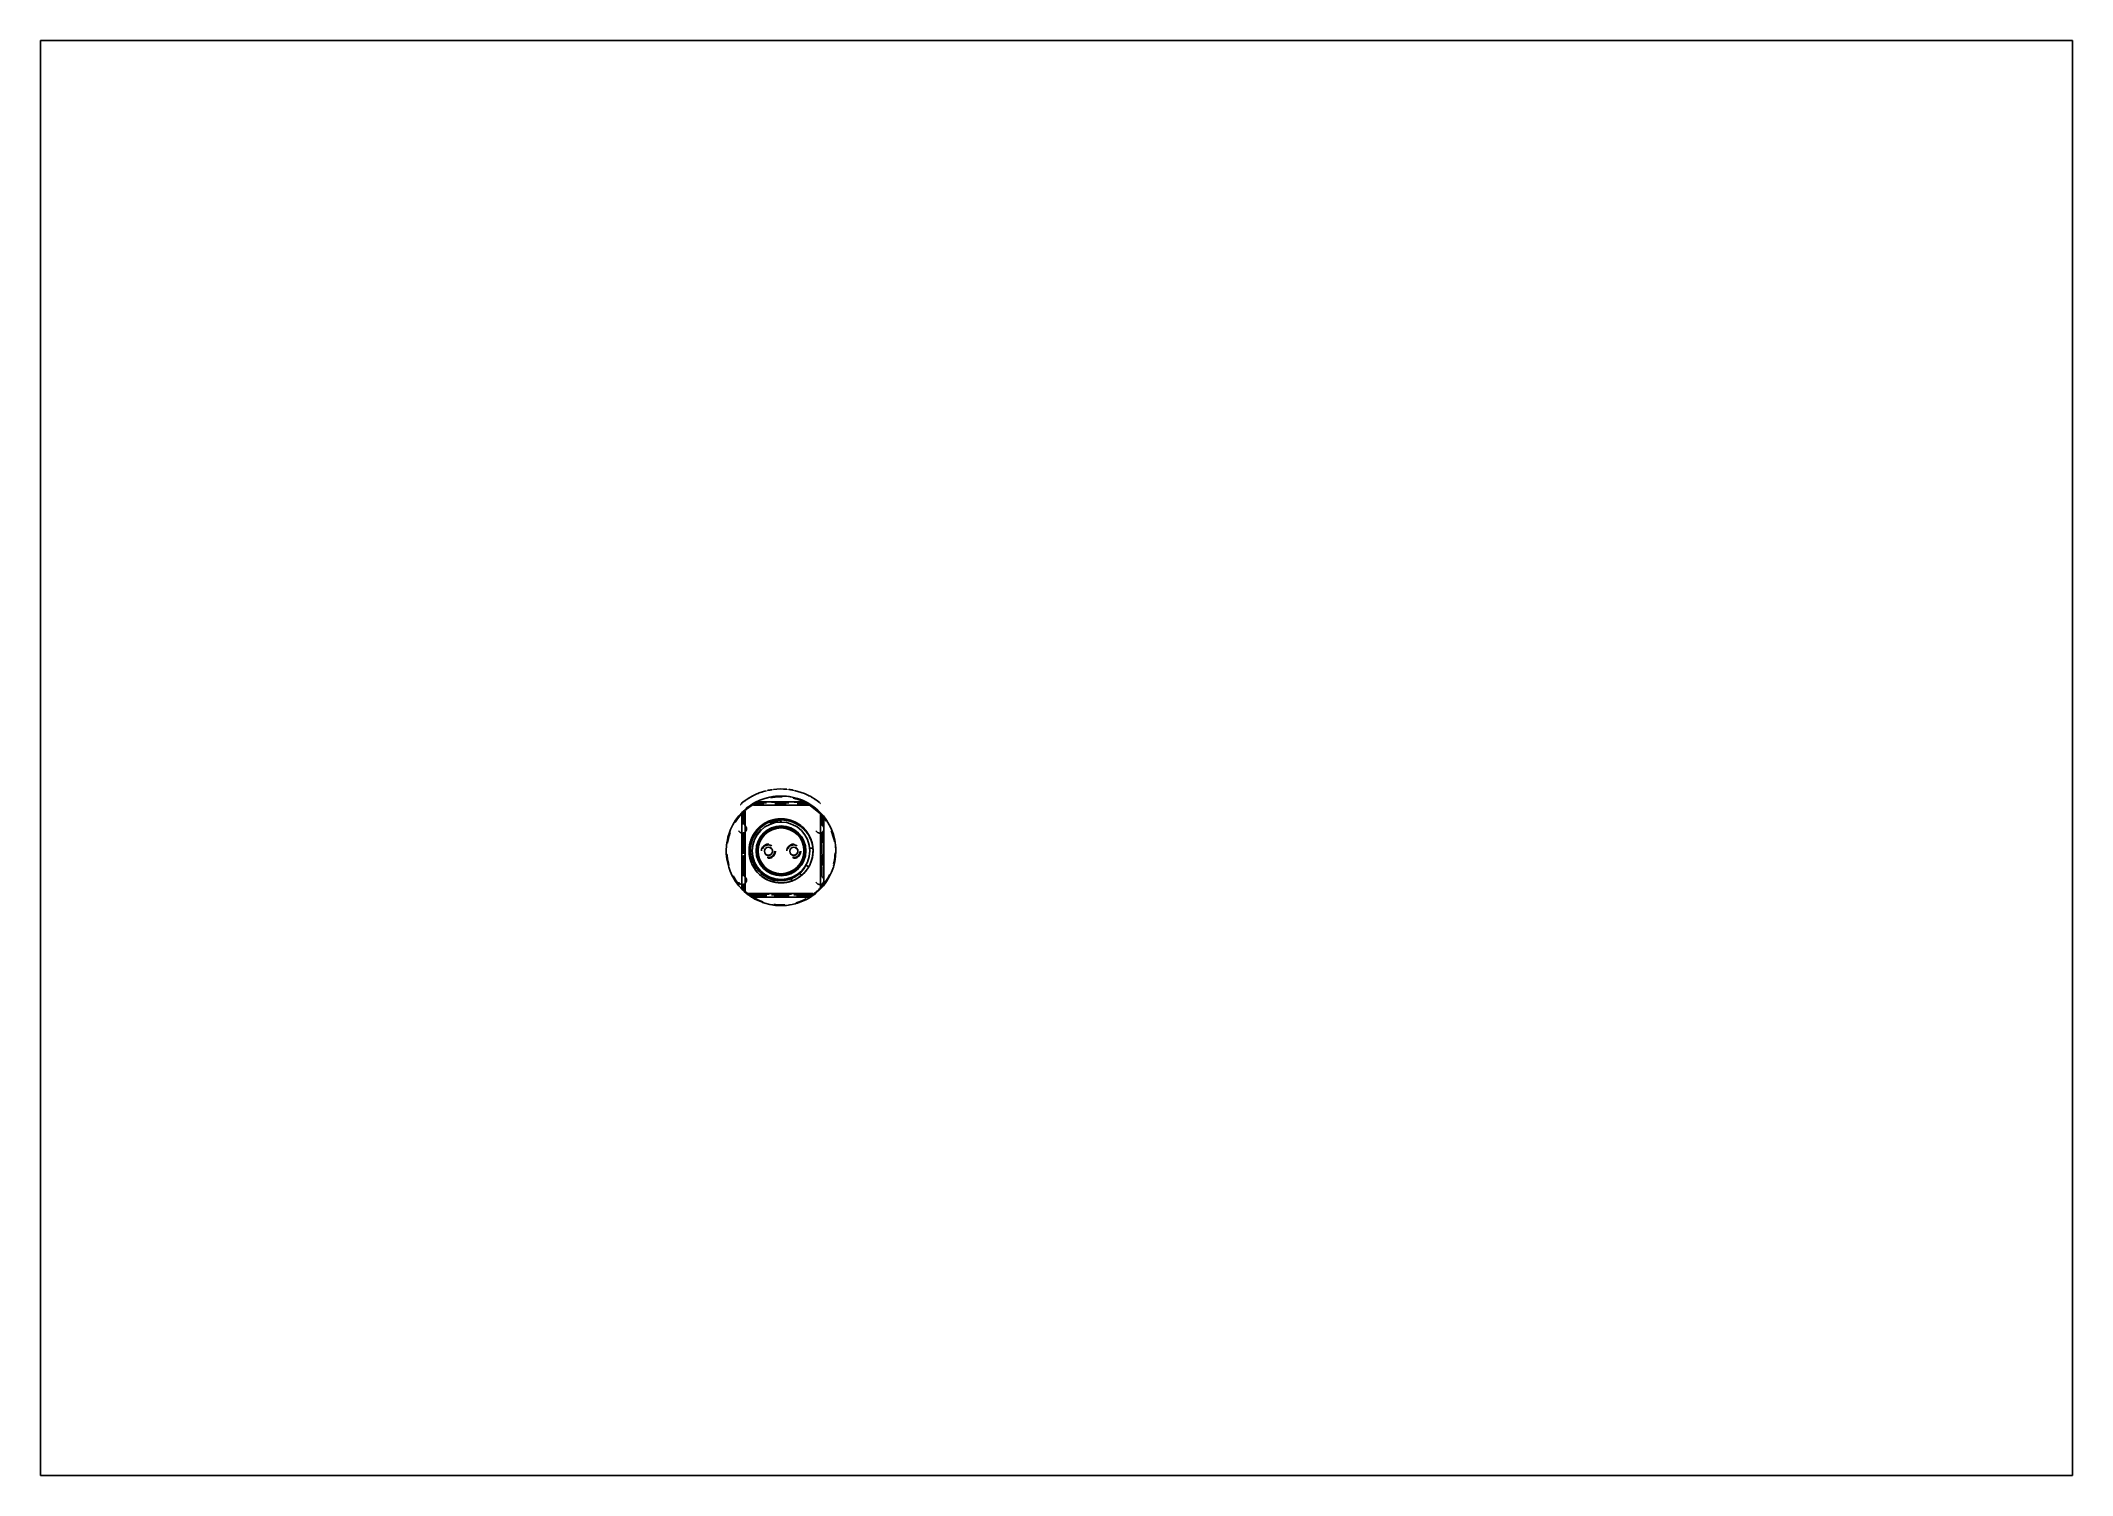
# Model space of a CAD drawing. Header units: millimetres. Extents: x 0 to 841, y 0 to 594.
import ezdxf

# ---------------------------------------------------------------- set-up
doc = ezdxf.new("R2010")
doc.units = ezdxf.units.MM
doc.header["$LTSCALE"] = 46.255
doc.linetypes.add('HIDDEN', pattern=[0.2, 0.1, -0.1])
doc.layers.get('0').update_dxf_attribs({"linetype": 'CONTINUOUS'})
doc.layers.add('DEFAULT_2', color=8, linetype='HIDDEN')

msp = doc.modelspace()

# ---------------------------------------------------------------- linework, layer by layer
at = {"color": 7, "linetype": 'Continuous'}
for p, q in [((0, 0), (0, 594)), ((0, 594), (841, 594)), ((841, 0), (841, 594)), ((290.06, 278.21), (290.06, 278.05)), ((290.12, 278.26), (290.11, 278.25)), ((290.11, 278.25), (290.11, 278.09)), ((290.12, 278.1), (290.12, 278.26)), ((294.7, 281.3), (294.7, 281.13)), ((296.88, 282.3), (296.88, 282.18)), ((299.88, 283.2), (299.88, 283.3)), ((300.18, 283.38), (300.18, 283.26)), ((300.88, 283.4), (300.88, 283.55)), ((301.18, 283.61), (301.18, 283.45)), ((302.38, 283.7), (302.38, 283.84)), ((302.68, 283.89), (302.68, 283.76)), ((303.38, 283.86), (303.38, 283.98)), ((303.68, 284.02), (303.68, 283.88)), ((304.98, 283.97), (304.98, 284.13)), ((305.28, 284.14), (305.28, 283.99)), ((306.28, 284.06), (306.28, 284.17)), ((306.58, 284.17), (306.58, 284.06)), ((307.08, 284.03), (307.08, 284.16)), ((307.38, 284.15), (307.38, 284.01)), ((308.58, 283.93), (308.58, 284.08)), ((308.88, 284.06), (308.88, 283.91)), ((309.68, 283.85), (309.68, 283.97)), ((309.98, 283.93), (309.98, 283.83)), ((311.18, 283.58), (311.18, 283.73)), ((311.48, 283.68), (311.48, 283.51)), ((312.08, 283.55), (312.08, 283.4)), ((312.38, 283.48), (312.38, 283.34)), ((313.58, 283.05), (313.58, 283.17)), ((313.88, 283.08), (313.88, 282.94)), ((316.38, 282.05), (316.38, 282.18)), ((316.68, 282.05), (316.68, 281.94)), ((317.88, 281.32), (317.88, 281.49)), ((318.18, 281.34), (318.18, 281.17)), ((319.18, 280.68), (319.18, 280.79)), ((319.75, 280.46), (319.75, 280.34)), ((322.08, 278.73), (322.08, 278.87)), ((322.38, 278.63), (322.38, 278.49)), ((306.23, 271.38), (306.45, 270.47)), ((296.2, 266.1), (296.9, 265.63)), ((319.38, 261.59), (319.38, 261.57)), ((293.97, 256.89), (293.97, 256.89)), ((296.67, 258.57), (296.67, 258.56)), ((316.28, 258.56), (316.28, 258.57)), ((318.33, 259.61), (319.68, 259.72)), ((306.56, 246.25), (306.48, 246.67)), ((314.86, 250.13), (314.99, 250)), ((315.58, 250.69), (315.96, 251.2)), ((0, 0), (841, 0))]:
    msp.add_line(p, q, dxfattribs=at)
for p, q in [((296.41, 278.9), (290.26, 274.44)), ((316.57, 278.89), (296.41, 278.9)), ((324.2, 272.74), (316.57, 278.89)), ((290.26, 274.44), (290.25, 242.71)), ((291.69, 275.02), (291.69, 241.99)), ((317.66, 277.46), (295.1, 277.46)), ((322.76, 243.62), (322.76, 273.38)), ((324.18, 244.37), (324.2, 272.74)), ((318.68, 239.43), (324.18, 244.37)), ((290.25, 242.71), (294.27, 239.44)), ((292.42, 241.17), (292.42, 241.17)), ((293.07, 240.88), (319.71, 240.88)), ((294.27, 239.44), (318.68, 239.43))]:
    msp.add_line(p, q)
msp.add_circle((306.48, 258.57), 22.69)
for centre, radius in [((306.48, 258.57), 11.9), ((306.48, 258.57), 10.31), ((306.48, 258.57), 9.5), ((301.23, 258.41), 1.65), ((311.73, 258.41), 1.65)]:
    msp.add_circle(centre, radius, dxfattribs=at)
for centre, radius, start, end in [((306.48, 258.57), 25.6, 129.74893, 129.89178), ((306.48, 258.57), 25.6, 104.24648, 129.73159), ((306.48, 258.57), 25.6, 98.53639, 102.63563), ((306.48, 258.57), 25.6, 84.62062, 96.95523), ((306.48, 258.57), 25.6, 78.73702, 82.81924), ((306.48, 258.57), 25.6, 51.60395, 77.36437), ((306.48, 258.57), 13.25, 47.90045, 180.32494), ((306.02, 260.08), 11.28, 108.98573, 112.82527), ((305.92, 260.36), 10.99, 108.13987, 108.97229), ((306.29, 257.57), 13.81, 78.79686, 90.26057), ((305.81, 258.85), 11.99, 169.30696, 172.1228), ((305.9, 258.83), 12.09, 166.14288, 169.30538), ((305.97, 258.81), 12.16, 162.7344, 166.14294), ((306.19, 258.74), 12.39, 156.51462, 162.71268), ((306.52, 258.6), 12.75, 153.50366, 156.52799), ((306.86, 258.42), 13.14, 144.24017, 153.47583), ((306.48, 258.57), 9.81, 0, 180), ((306.52, 258.6), 13.2, 26.13377, 47.9419), ((306.4, 258.53), 13.34, 14.73071, 26.15199), ((306.56, 258.58), 13.17, 14.54131, 14.706), ((306.59, 258.59), 13.14, 13.21248, 14.54176), ((306.62, 258.6), 13.11, 8.22708, 13.122), ((306.34, 258.56), 13.11, 180.28701, 183.47256), ((306.48, 258.57), 13.25, 183.47861, 1.919), ((305.94, 258.83), 12.12, 176.57594, 182.06743), ((305.98, 258.84), 12.17, 182.07061, 189.21241), ((305.87, 258.84), 12.05, 172.12787, 176.57487), ((306.22, 258.88), 12.41, 189.24611, 196.07846), ((306.65, 259.01), 12.86, 196.06532, 200.84711), ((306.87, 259.09), 13.09, 200.844, 205.14391), ((307, 259.15), 13.23, 205.14354, 210.15838), ((306.99, 259.14), 13.23, 210.1564, 214.24869), ((306.48, 258.57), 9.81, 180.05348, 359.94652), ((306.02, 258.17), 12.14, 329.67953, 335.52417), ((306.47, 258.56), 13.26, 1.94341, 5.02075), ((306.9, 259.08), 13.12, 214.24546, 219.41685), ((306.71, 258.92), 12.87, 219.41762, 223.80201), ((306.5, 258.72), 12.58, 223.80414, 229.60555), ((306.4, 258.61), 12.43, 229.61436, 232.0308), ((306.29, 258.46), 12.24, 232.02303, 238.74723), ((306.16, 258.25), 12, 238.75752, 242.7007), ((306.11, 258.17), 11.9, 242.71575, 248.8916), ((306.15, 258.28), 12.02, 248.88935, 252.74313), ((306.17, 258.33), 12.07, 252.7433, 254.75887), ((306.19, 258.41), 12.15, 254.75912, 256.86331), ((306.21, 258.46), 12.21, 256.86241, 257.77479), ((306.21, 258.49), 12.24, 257.77474, 258.55181), ((306.22, 258.54), 12.29, 258.55289, 260.92717), ((306.23, 258.58), 12.33, 260.92636, 261.89214), ((306.25, 258.81), 12.56, 261.92104, 271.38265), ((306.26, 258.84), 12.59, 271.36607, 280.38065), ((306.29, 258.63), 12.38, 280.39688, 282.37002), ((306.31, 258.53), 12.28, 282.37089, 283.71374), ((306.37, 258.31), 12.05, 283.70048, 289.42924), ((306.47, 258.03), 11.75, 289.44133, 293.78383), ((306.57, 257.79), 11.49, 293.78102, 298.74155), ((306.67, 257.61), 11.29, 298.75035, 304.98918), ((306.74, 257.51), 11.16, 304.99501, 308.24506), ((306.69, 257.56), 11.23, 308.26548, 317.65254), ((306.02, 258.17), 12.14, 317.65114, 320.48979), ((306.03, 258.17), 12.13, 320.48987, 323.44399), ((306.02, 258.17), 12.14, 323.44391, 329.67659)]:
    msp.add_arc(centre, radius, start, end, dxfattribs=at)
for points, knots in [([(296.2, 266.1), (296.89, 267.05), (298.53, 268.78), (300.56, 270.03), (301.64, 270.48)], [0, 0, 0, 0, 0.502194, 1, 1, 1, 1]), ([(302.5, 270.8), (303.1, 271), (304.33, 271.29), (305.6, 271.38), (306.23, 271.38)], [0, 0, 0, 0, 0.499143, 1, 1, 1, 1]), ([(308.97, 271.12), (310.1, 270.9), (312.31, 270.17), (314.27, 268.93), (315.15, 268.19)], [0, 0, 0, 0, 0.500026, 1, 1, 1, 1]), ([(315.15, 268.19), (315.79, 267.66), (316.96, 266.48), (317.89, 265.1), (318.28, 264.37)], [0, 0, 0, 0, 0.49999, 1, 1, 1, 1]), ([(318.28, 264.37), (318.66, 263.65), (319.3, 262.14), (319.61, 260.53), (319.68, 259.72)], [0, 0, 0, 0, 0.500036, 1, 1, 1, 1])]:
    msp.add_open_spline(points, degree=3, knots=knots, dxfattribs=at)
at = {"layer": 'DEFAULT_2', "color": 8, "linetype": 'HIDDEN'}
for p, q in [((289.58, 277.66), (289.63, 277.58)), ((289.81, 277.87), (289.86, 277.78)), ((290.06, 278.05), (290.06, 277.95)), ((290.11, 278.09), (290.11, 278)), ((290.12, 278), (290.12, 278.1)), ((290.41, 278.24), (290.41, 278.5)), ((291.38, 279.24), (291.38, 279)), ((291.65, 279.44), (291.65, 279.19)), ((292.16, 279.79), (292.16, 279.55)), ((292.95, 280.07), (292.95, 280.3)), ((293.22, 280.47), (293.22, 280.24)), ((293.49, 280.63), (293.49, 280.4)), ((294.5, 280.97), (294.5, 281.2)), ((294.64, 277.66), (318.31, 277.66)), ((294.7, 281.13), (294.7, 281.08)), ((294.87, 281.16), (294.87, 281.38)), ((317.83, 277.96), (295.13, 277.96)), ((295.16, 281.31), (295.16, 281.53)), ((295.17, 281.31), (295.16, 281.31)), ((295.17, 281.53), (295.17, 281.31)), ((295.89, 278.38), (317.07, 278.38)), ((296.38, 281.88), (296.38, 282.09)), ((316.47, 278.68), (296.48, 278.68)), ((296.88, 282.09), (296.88, 282.18)), ((297.09, 278.88), (315.87, 278.88)), ((297.28, 282.46), (297.28, 282.24)), ((298.38, 282.85), (298.38, 282.64)), ((298.68, 282.74), (298.68, 282.95)), ((299.88, 283.2), (299.88, 283.1)), ((300.18, 283.18), (300.18, 283.26)), ((300.88, 283.4), (300.88, 283.34)), ((301.18, 283.41), (301.18, 283.45)), ((302.38, 283.7), (302.38, 283.64)), ((302.68, 283.68), (302.68, 283.76)), ((303.38, 283.86), (303.38, 283.78)), ((303.68, 283.81), (303.68, 283.88)), ((304.98, 283.93), (304.98, 283.97)), ((305.28, 283.99), (305.28, 283.94)), ((306.28, 283.97), (306.28, 284.06)), ((306.58, 284.06), (306.58, 283.97)), ((307.08, 283.96), (307.08, 284.03)), ((307.38, 284.01), (307.38, 283.95)), ((308.58, 283.93), (308.58, 283.88)), ((308.88, 283.86), (308.88, 283.91)), ((309.68, 283.85), (309.68, 283.77)), ((309.98, 283.73), (309.98, 283.83)), ((311.18, 283.58), (311.18, 283.53)), ((311.48, 283.51), (311.48, 283.47)), ((312.08, 283.4), (312.08, 283.34)), ((312.38, 283.27), (312.38, 283.34)), ((313.58, 283.05), (313.58, 282.96)), ((313.88, 282.87), (313.88, 282.94)), ((316.38, 282.05), (316.38, 281.96)), ((316.68, 281.94), (316.68, 281.83)), ((317.88, 281.32), (317.88, 281.27)), ((318.18, 281.11), (318.18, 281.17)), ((319.18, 280.56), (319.18, 280.68)), ((319.48, 280.39), (319.48, 280.62)), ((319.53, 280.59), (319.53, 280.36)), ((319.59, 280.56), (319.59, 280.32)), ((319.75, 280.23), (319.75, 280.34)), ((320.01, 280.3), (320.01, 280.06)), ((320.05, 280.04), (320.05, 280.28)), ((320.78, 279.8), (320.78, 279.56)), ((321.08, 279.35), (321.08, 279.6)), ((322.08, 278.73), (322.08, 278.61)), ((322.38, 278.49), (322.38, 278.38)), ((322.54, 278.37), (322.49, 278.28)), ((322.78, 278.18), (322.73, 278.09)), ((290.26, 273.99), (290.26, 269.41)), ((290.47, 274.32), (290.47, 269.42)), ((290.77, 269.4), (290.77, 274.62)), ((291.19, 275.03), (291.19, 269.27)), ((291.49, 269.1), (291.49, 275.3)), ((291.69, 268.93), (291.69, 275.37)), ((318.48, 277.46), (294.47, 277.46)), ((298.48, 269.13), (298.46, 269.12)), ((298.46, 269.12), (298.48, 269.13)), ((298.64, 269.25), (298.66, 269.27)), ((299.19, 269.64), (299.21, 269.65)), ((299.37, 269.75), (299.35, 269.74)), ((299.42, 269.78), (299.4, 269.77)), ((300.38, 270.33), (300.37, 270.33)), ((300.5, 270.4), (300.54, 270.41)), ((300.64, 270.46), (300.63, 270.46)), ((300.72, 270.5), (300.69, 270.49)), ((300.93, 270.6), (300.92, 270.59)), ((301.26, 270.75), (301.23, 270.73)), ((301.35, 270.79), (301.33, 270.78)), ((301.36, 270.79), (301.33, 270.78)), ((301.33, 270.78), (301.35, 270.79)), ((301.46, 270.83), (301.48, 270.84)), ((301.5, 270.85), (301.48, 270.84)), ((301.74, 270.94), (301.73, 270.94)), ((302.5, 270.8), (302.41, 270.77)), ((302.5, 270.8), (303.95, 271.17)), ((303.22, 271.41), (303.21, 271.41)), ((303.85, 271.56), (303.83, 271.55)), ((303.83, 271.55), (303.85, 271.56)), ((303.95, 271.17), (305.52, 271.36)), ((305.48, 271.78), (305.5, 271.78)), ((305.52, 271.78), (305.5, 271.78)), ((305.52, 271.36), (307.18, 271.36)), ((306.23, 271.38), (306.25, 271.38)), ((306.25, 271.38), (306.27, 271.38)), ((306.27, 271.38), (306.48, 270.47)), ((307.18, 271.36), (308.9, 271.14)), ((308.9, 271.14), (308.97, 271.12)), ((308.92, 271.13), (308.9, 271.14)), ((309.59, 271.45), (309.61, 271.44)), ((309.63, 271.44), (309.61, 271.44)), ((313.38, 269.88), (313.41, 269.86)), ((313.43, 269.85), (313.4, 269.87)), ((322.76, 273.92), (322.76, 269.4)), ((322.97, 273.82), (322.97, 269.35)), ((323.27, 269.23), (323.27, 273.5)), ((323.69, 273), (323.69, 268.93)), ((323.99, 268.55), (323.99, 272.63)), ((324.19, 268.02), (324.19, 272.25)), ((290.26, 265.93), (290.26, 248.11)), ((290.47, 265.92), (290.47, 248.12)), ((290.77, 248.1), (290.77, 265.94)), ((291.19, 266.07), (291.19, 247.97)), ((291.49, 247.8), (291.49, 266.24)), ((291.69, 247.63), (291.69, 266.41)), ((293.41, 260.75), (293.41, 260.74)), ((293.41, 260.74), (293.41, 260.75)), ((293.63, 261.81), (293.64, 261.83)), ((293.64, 261.85), (293.64, 261.83)), ((293.73, 262.17), (293.72, 262.13)), ((293.72, 262.13), (293.73, 262.17)), ((293.72, 262.13), (293.72, 262.12)), ((293.72, 262.12), (293.72, 262.13)), ((293.96, 262.91), (293.96, 262.9)), ((293.96, 262.9), (293.96, 262.91)), ((294.51, 264.25), (294.49, 264.22)), ((294.49, 264.22), (294.51, 264.25)), ((294.51, 264.26), (294.51, 264.25)), ((294.51, 264.25), (294.51, 264.26)), ((294.86, 264.94), (294.86, 264.93)), ((294.86, 264.93), (294.86, 264.94)), ((295.12, 265.39), (295.12, 265.38)), ((295.12, 265.38), (295.12, 265.39)), ((295.25, 265.6), (295.26, 265.62)), ((295.27, 265.64), (295.26, 265.62)), ((295.35, 265.76), (295.33, 265.73)), ((295.33, 265.73), (295.35, 265.76)), ((295.35, 265.76), (295.34, 265.74)), ((295.34, 265.74), (295.35, 265.76)), ((295.54, 266.05), (295.53, 266.04)), ((295.53, 266.04), (295.54, 266.05)), ((295.59, 266.12), (295.6, 266.14)), ((295.6, 266.14), (295.59, 266.12)), ((295.61, 266.14), (295.59, 266.12)), ((295.59, 266.12), (295.61, 266.14)), ((295.62, 266.16), (295.61, 266.14)), ((295.69, 266.26), (295.7, 266.28)), ((295.96, 266.63), (295.94, 266.61)), ((295.98, 266.65), (295.96, 266.63)), ((296.06, 266.76), (296.05, 266.75)), ((296.1, 266.8), (296.12, 266.83)), ((296.93, 267.76), (296.92, 267.74)), ((296.96, 267.79), (296.98, 267.81)), ((297.01, 267.84), (296.99, 267.82)), ((297.07, 267.9), (297.06, 267.89)), ((297.12, 267.95), (297.14, 267.96)), ((297.15, 267.98), (297.13, 267.96)), ((297.14, 267.96), (297.15, 267.98)), ((297.15, 267.98), (297.16, 267.98)), ((297.45, 268.27), (297.47, 268.28)), ((297.46, 268.27), (297.47, 268.28)), ((297.48, 268.3), (297.47, 268.28)), ((297.47, 268.28), (297.48, 268.3)), ((297.55, 268.36), (297.57, 268.37)), ((297.63, 268.43), (297.61, 268.41)), ((297.8, 268.58), (297.81, 268.59)), ((297.81, 268.59), (297.8, 268.58)), ((297.94, 268.7), (297.96, 268.72)), ((297.98, 268.74), (297.96, 268.72)), ((298.13, 268.86), (298.12, 268.85)), ((298.12, 268.85), (298.13, 268.86)), ((315.17, 268.17), (315.15, 268.19)), ((316.51, 267.22), (316.53, 267.21)), ((316.54, 267.19), (316.52, 267.21)), ((318.28, 264.37), (318.28, 264.37)), ((318.37, 264.41), (318.37, 264.42)), ((318.69, 263.71), (318.7, 263.69)), ((318.71, 263.67), (318.7, 263.69)), ((319.29, 261.94), (319.3, 261.92)), ((319.29, 261.93), (319.3, 261.91)), ((319.38, 261.59), (319.38, 261.57)), ((319.45, 261.25), (319.46, 261.22)), ((319.46, 261.24), (319.46, 261.21)), ((322.76, 265.94), (322.76, 248.1)), ((322.97, 265.99), (322.97, 248.05)), ((323.27, 247.93), (323.27, 266.11)), ((323.69, 266.41), (323.69, 247.63)), ((323.99, 247.25), (323.99, 266.79)), ((324.19, 246.72), (324.19, 267.32)), ((283.79, 258.54), (283.79, 258.57)), ((293.23, 258.53), (293.23, 258.52)), ((293.23, 258.52), (293.23, 258.53)), ((293.23, 258.52), (293.23, 258.5)), ((293.23, 258.5), (293.23, 258.52)), ((293.23, 258.5), (293.23, 258.48)), ((293.23, 258.48), (293.23, 258.5)), ((293.23, 258.48), (293.23, 258.46)), ((293.23, 258.46), (293.23, 258.48)), ((293.25, 257.8), (293.25, 257.78)), ((293.25, 257.78), (293.25, 257.8)), ((293.25, 257.78), (293.25, 257.77)), ((293.25, 257.77), (293.25, 257.78)), ((293.25, 257.77), (293.26, 257.75)), ((293.25, 257.77), (293.26, 257.73)), ((293.26, 257.73), (293.25, 257.77)), ((293.26, 257.75), (293.26, 257.72)), ((293.26, 257.73), (293.26, 257.72)), ((293.26, 257.72), (293.26, 257.73)), ((293.26, 257.7), (293.26, 257.72)), ((293.3, 259.98), (293.3, 259.97)), ((293.3, 259.97), (293.3, 259.98)), ((293.3, 259.97), (293.3, 259.95)), ((293.3, 259.95), (293.3, 259.97)), ((294.14, 253.73), (294.15, 253.71)), ((294.16, 253.69), (294.15, 253.71)), ((294.94, 255.67), (294.94, 255.65)), ((294.94, 255.65), (294.94, 255.64)), ((316.78, 252.62), (317.95, 251.94)), ((318.32, 252.63), (318.31, 252.62)), ((318.32, 252.62), (318.32, 252.63)), ((318.58, 253.18), (318.58, 253.17)), ((318.65, 253.32), (318.65, 253.33)), ((318.65, 253.33), (318.65, 253.32)), ((318.89, 253.94), (318.91, 253.97)), ((318.91, 253.97), (318.89, 253.94)), ((318.91, 253.97), (318.91, 253.98)), ((318.91, 253.98), (318.91, 253.97)), ((319.15, 254.69), (319.15, 254.7)), ((319.15, 254.7), (319.15, 254.69)), ((319.31, 255.27), (319.31, 255.26)), ((319.39, 255.59), (319.39, 255.61)), ((319.5, 256.13), (319.5, 256.14)), ((319.5, 256.14), (319.5, 256.13)), ((319.59, 260.48), (319.59, 260.47)), ((319.59, 260.47), (319.59, 260.46)), ((319.59, 256.69), (319.6, 256.7)), ((319.6, 256.7), (319.59, 256.69)), ((319.62, 256.86), (319.62, 256.87)), ((319.62, 256.87), (319.62, 256.86)), ((319.68, 259.74), (319.67, 259.78)), ((319.68, 259.75), (319.68, 259.73)), ((319.68, 259.72), (319.68, 259.74)), ((319.68, 259.74), (319.68, 259.72)), ((319.68, 259.74), (319.68, 259.73)), ((319.68, 259.69), (319.68, 259.72)), ((319.68, 259.72), (319.68, 259.69)), ((319.68, 259.72), (319.68, 259.69)), ((319.68, 259.68), (319.68, 259.69)), ((319.68, 259.69), (319.68, 259.67)), ((319.68, 259.69), (319.68, 259.67)), ((319.68, 259.65), (319.68, 259.67)), ((319.68, 257.44), (319.68, 257.43)), ((319.69, 259.58), (319.69, 259.59)), ((319.69, 259.58), (319.69, 259.59)), ((319.69, 259.59), (319.69, 259.58)), ((319.69, 259.58), (319.69, 259.59)), ((319.69, 259.59), (319.69, 259.58)), ((319.69, 259.59), (319.69, 259.58)), ((319.72, 259.09), (319.72, 259.1)), ((319.72, 259.1), (319.72, 259.09)), ((319.72, 259.08), (319.72, 259.09)), ((319.72, 259.09), (319.72, 259.08)), ((319.72, 259.01), (319.72, 259.04)), ((319.72, 259.04), (319.72, 259.01)), ((319.72, 259.03), (319.72, 259.02)), ((319.72, 259.02), (319.72, 259.01)), ((319.72, 258.98), (319.72, 259.01)), ((319.72, 259.01), (319.72, 258.98)), ((319.72, 258.94), (319.72, 258.95)), ((319.72, 258.95), (319.72, 258.94)), ((319.72, 258.27), (319.72, 258.3)), ((319.72, 258.3), (319.72, 258.27)), ((319.72, 258.3), (319.72, 258.29)), ((319.72, 258.29), (319.72, 258.28)), ((319.72, 258.28), (319.72, 258.27)), ((319.72, 258.24), (319.72, 258.27)), ((319.72, 258.27), (319.72, 258.24)), ((319.73, 258.36), (319.73, 258.37)), ((319.73, 258.37), (319.73, 258.36)), ((319.73, 258.3), (319.72, 258.28)), ((329.17, 258.57), (329.17, 258.54)), ((290.26, 244.63), (290.26, 243.14)), ((290.47, 244.62), (290.47, 242.82)), ((290.77, 242.51), (290.77, 244.64)), ((291.19, 244.77), (291.19, 242.11)), ((291.49, 241.84), (291.49, 244.94)), ((291.69, 241.77), (291.69, 245.11)), ((296.21, 250.19), (296.23, 250.18)), ((296.24, 250.16), (296.23, 250.17)), ((299.3, 247.44), (299.31, 247.42)), ((299.33, 247.41), (299.31, 247.42)), ((303.08, 245.76), (303.1, 245.76)), ((303.12, 245.75), (303.1, 245.76)), ((307.12, 245.34), (307.15, 245.34)), ((307.17, 245.34), (307.15, 245.34)), ((310.55, 247.39), (311.01, 246.12)), ((311.01, 246.12), (311.04, 246.13)), ((311.12, 246.16), (311.13, 246.17)), ((311.13, 246.17), (311.15, 246.17)), ((311.18, 246.18), (311.16, 246.17)), ((311.4, 246.27), (311.42, 246.28)), ((311.42, 246.28), (311.4, 246.27)), ((311.41, 246.27), (311.42, 246.28)), ((311.62, 246.36), (311.65, 246.37)), ((311.68, 246.38), (311.65, 246.37)), ((311.72, 246.4), (311.73, 246.41)), ((311.73, 246.41), (311.72, 246.4)), ((311.81, 246.44), (311.83, 246.45)), ((311.83, 246.45), (311.81, 246.44)), ((312.08, 246.56), (312.07, 246.56)), ((312.11, 246.57), (312.12, 246.58)), ((312.24, 246.64), (312.22, 246.63)), ((312.22, 246.63), (312.23, 246.63)), ((312.23, 246.63), (312.26, 246.65)), ((312.23, 246.63), (312.24, 246.64)), ((312.62, 246.83), (312.63, 246.83)), ((312.64, 246.84), (312.65, 246.84)), ((312.7, 246.87), (312.72, 246.88)), ((312.72, 246.88), (312.7, 246.87)), ((312.8, 246.93), (312.79, 246.92)), ((312.83, 246.94), (312.81, 246.93)), ((313.2, 247.15), (313.21, 247.16)), ((313.21, 247.16), (313.2, 247.15)), ((313.65, 247.43), (313.67, 247.44)), ((313.67, 247.44), (313.65, 247.42)), ((313.83, 247.55), (313.85, 247.56)), ((313.84, 247.55), (313.85, 247.56)), ((313.95, 247.63), (313.94, 247.62)), ((313.97, 247.64), (313.98, 247.65)), ((314.01, 247.67), (314.03, 247.68)), ((314.05, 247.7), (314.03, 247.68)), ((314.13, 249.45), (315, 248.42)), ((314.13, 247.75), (314.13, 247.76)), ((314.14, 247.76), (314.13, 247.75)), ((314.3, 247.88), (314.28, 247.86)), ((314.3, 247.88), (314.32, 247.89)), ((314.32, 247.89), (314.3, 247.88)), ((314.46, 247.99), (314.44, 247.98)), ((314.64, 248.13), (314.65, 248.14)), ((314.65, 248.14), (314.64, 248.13)), ((314.64, 248.13), (314.65, 248.14)), ((314.66, 248.15), (314.65, 248.14)), ((314.65, 248.14), (314.67, 248.15)), ((314.67, 248.15), (314.65, 248.14)), ((314.68, 248.17), (314.66, 248.15)), ((314.66, 248.15), (314.68, 248.17)), ((314.78, 248.25), (314.8, 248.26)), ((314.81, 248.27), (314.8, 248.26)), ((314.82, 248.27), (314.81, 248.27)), ((314.99, 250), (315.39, 250.45)), ((315.17, 248.57), (315.18, 248.58)), ((315.2, 248.6), (315.19, 248.58)), ((315.31, 248.7), (315.33, 248.71)), ((315.33, 248.71), (315.31, 248.69)), ((315.32, 248.7), (315.33, 248.71)), ((315.33, 248.71), (315.32, 248.7)), ((315.33, 248.71), (315.34, 248.72)), ((315.34, 248.72), (315.33, 248.71)), ((315.57, 248.94), (315.58, 248.94)), ((315.58, 248.94), (315.57, 248.94)), ((315.64, 248.99), (315.65, 249.01)), ((315.65, 249.01), (315.64, 248.99)), ((315.65, 249.01), (315.67, 249.03)), ((315.67, 249.02), (315.65, 249.01)), ((315.65, 249.01), (315.66, 249.02)), ((315.66, 249.02), (315.67, 249.03)), ((315.71, 249.07), (315.73, 249.09)), ((315.73, 249.09), (315.71, 249.07)), ((315.78, 249.14), (315.76, 249.12)), ((315.81, 250.99), (315.82, 251.01)), ((315.82, 251.01), (315.83, 251.02)), ((316, 249.36), (316.02, 249.38)), ((316.14, 249.5), (316.13, 249.49)), ((316.22, 249.59), (316.2, 249.57)), ((316.24, 249.61), (316.25, 249.62)), ((316.25, 249.62), (316.24, 249.61)), ((316.25, 249.62), (316.26, 249.64)), ((316.26, 249.64), (316.25, 249.62)), ((316.27, 249.65), (316.28, 249.66)), ((316.28, 249.66), (316.28, 249.65)), ((316.56, 249.98), (316.58, 250)), ((316.58, 250), (316.6, 250.02)), ((316.6, 250.02), (316.61, 250.03)), ((316.61, 250.03), (316.63, 250.05)), ((317.04, 250.57), (317.06, 250.59)), ((317.06, 250.59), (317.04, 250.57)), ((317.1, 250.65), (317.08, 250.62)), ((317.15, 250.72), (317.16, 250.73)), ((317.16, 250.73), (317.15, 250.72)), ((317.16, 250.73), (317.17, 250.74)), ((317.17, 250.74), (317.16, 250.73)), ((317.22, 250.81), (317.24, 250.84)), ((317.24, 250.84), (317.22, 250.81)), ((317.24, 250.83), (317.22, 250.81)), ((317.23, 250.83), (317.24, 250.84)), ((317.24, 250.84), (317.23, 250.83)), ((317.24, 250.84), (317.24, 250.84)), ((317.48, 251.18), (317.49, 251.2)), ((317.49, 251.2), (317.48, 251.18)), ((317.49, 251.2), (317.5, 251.21)), ((317.5, 251.21), (317.49, 251.2)), ((317.52, 251.24), (317.51, 251.23)), ((317.61, 251.38), (317.6, 251.37)), ((317.61, 251.38), (317.61, 251.38)), ((317.73, 251.58), (317.73, 251.57)), ((317.73, 251.57), (317.74, 251.58)), ((317.74, 251.58), (317.73, 251.57)), ((317.86, 251.79), (317.88, 251.81)), ((317.89, 251.83), (317.87, 251.81)), ((317.94, 251.92), (317.95, 251.94)), ((317.95, 251.94), (317.94, 251.92)), ((322.76, 244.64), (322.76, 243.22)), ((322.97, 244.69), (322.97, 243.32)), ((323.27, 243.64), (323.27, 244.81)), ((323.69, 245.11), (323.69, 244.13)), ((323.99, 244.51), (323.99, 245.49)), ((324.19, 244.89), (324.19, 246.02)), ((292.77, 240.88), (320.19, 240.88)), ((320.06, 240.68), (292.9, 240.68)), ((293.29, 240.38), (319.66, 240.38)), ((319.06, 239.96), (293.9, 239.96)), ((294.37, 239.66), (318.59, 239.66)), ((318.12, 239.46), (294.84, 239.46))]:
    msp.add_line(p, q, dxfattribs=at)
for points in [[(302.41, 270.77), (302.32, 270.74), (302.23, 270.71), (302.15, 270.68), (302.07, 270.65), (301.99, 270.62), (301.91, 270.59), (301.84, 270.56), (301.77, 270.54), (301.71, 270.51), (301.64, 270.48)], [(294.16, 261.72), (294.18, 261.79), (294.2, 261.87), (294.23, 261.97), (294.26, 262.09), (294.32, 262.3), (294.43, 262.64), (294.59, 263.09), (294.81, 263.64), (295.09, 264.25), (295.43, 264.89), (295.83, 265.55), (296.2, 266.1)], [(318.28, 264.37), (318.98, 262.83), (319.45, 261.23), (319.68, 259.72)], [(317.07, 253.14), (316.83, 252.66), (316.53, 252.09), (316.21, 251.57), (315.89, 251.1), (315.56, 250.67)], [(303.43, 246.57), (303.51, 246.56), (303.58, 246.54), (303.64, 246.53), (303.71, 246.51), (303.78, 246.5)], [(315.58, 250.69), (315.39, 250.45), (315.16, 250.18), (314.99, 250)]]:
    msp.add_lwpolyline(points, dxfattribs=at)
for centre, radius in [((290.48, 267.67), 1.75), ((322.48, 267.67), 1.75), ((301.23, 258.41), 2.91), ((301.23, 258.41), 2.62), ((311.73, 258.41), 2.91), ((311.73, 258.41), 2.62), ((301.23, 258.41), 1.77), ((311.73, 258.41), 1.77), ((290.48, 246.37), 1.75), ((322.48, 246.37), 1.75)]:
    msp.add_circle(centre, radius, dxfattribs=at)
for centre, radius, start, end in [((306.48, 258.57), 22.69, 0, 180), ((306.48, 258.57), 25.6, 129.73159, 129.74893), ((306.48, 258.57), 22.46, 118.11949, 120.34263), ((306.48, 258.57), 22.38, 65.19355, 114.80645), ((306.48, 258.57), 22.46, 59.65737, 61.88051), ((306.48, 258.57), 22.38, 136.42905, 223.57095), ((306.48, 258.57), 22.46, 132.8834, 134.38332), ((306.48, 258.57), 22.38, 122.44301, 131.35454), ((306.48, 258.57), 13.25, 26.15767, 132.85753), ((306.48, 258.56), 13.26, 126.40477, 132.83499), ((306.49, 258.54), 13.28, 126.51017, 130.92977), ((306.49, 258.57), 13.26, 123.35897, 129.52086), ((306.51, 258.53), 13.3, 126.03783, 129.03233), ((306.48, 258.58), 13.24, 127.165, 127.66557), ((306.48, 258.58), 13.24, 126.17669, 127.16498), ((306.46, 258.59), 13.22, 126.77008, 127.15996), ((306.46, 258.6), 13.22, 126.22295, 126.77009), ((306.5, 258.53), 13.29, 123.42388, 126.50955), ((306.5, 258.53), 13.29, 120.82536, 126.40329), ((306.46, 258.6), 13.21, 125.78603, 126.22294), ((306.47, 258.59), 13.23, 125.70733, 126.17511), ((306.51, 258.53), 13.3, 124.28716, 126.03793), ((306.45, 258.62), 13.2, 122.92979, 125.78604), ((306.47, 258.59), 13.23, 125.08352, 125.70733), ((306.47, 258.59), 13.23, 125.07973, 125.25847), ((306.46, 258.6), 13.21, 123.36602, 125.07995), ((306.47, 258.59), 13.22, 124.50546, 125.08352), ((306.78, 258.62), 12.93, 123.12483, 127.02995), ((306.51, 258.53), 13.3, 114.79271, 124.28708), ((306.46, 258.61), 13.21, 123.36435, 123.91852), ((306.48, 258.58), 13.24, 122.78934, 123.79043), ((306.46, 258.6), 13.22, 114.75665, 123.35368), ((306.45, 258.62), 13.19, 116.18632, 123.29485), ((306.45, 258.62), 13.19, 122.43473, 123.09937), ((306.45, 258.62), 13.19, 121.85513, 122.9298), ((306.47, 258.59), 13.23, 122.29377, 122.78927), ((306.44, 258.63), 13.18, 121.42608, 122.43477), ((306.47, 258.6), 13.22, 121.65483, 122.21807), ((306.44, 258.63), 13.18, 121.42676, 122.02784), ((306.46, 258.61), 13.2, 120.56023, 121.65495), ((306.44, 258.64), 13.17, 119.98723, 121.42602), ((306.44, 258.64), 13.17, 121.00467, 121.42674), ((306.43, 258.64), 13.17, 119.98785, 121.00462), ((306.53, 259.01), 12.48, 118.21364, 123.13261), ((306.45, 258.63), 13.18, 120.07339, 120.56008), ((306.44, 258.64), 13.17, 118.99455, 120.07338), ((306.44, 258.62), 13.19, 119.04128, 119.98699), ((306.44, 258.63), 13.18, 119.43437, 119.98781), ((306.46, 258.6), 13.22, 117.54479, 119.04109), ((306.45, 258.61), 13.2, 118.39807, 119.04041), ((306.44, 258.63), 13.18, 118.00504, 118.9944), ((306.46, 258.59), 13.22, 117.54858, 118.39803), ((306.45, 258.63), 13.18, 117.09033, 118.14342), ((306.45, 258.63), 13.19, 117.46317, 118.0051), ((306.47, 258.58), 13.24, 116.62951, 117.54498), ((306.47, 258.58), 13.23, 117.19803, 117.54865), ((306.45, 258.62), 13.2, 116.57993, 117.09033), ((306.45, 258.62), 13.2, 115.89918, 116.86392), ((306.48, 258.56), 13.25, 115.23947, 116.62697), ((306.47, 258.57), 13.25, 116.18696, 116.62952), ((306.46, 258.61), 13.2, 116.18582, 116.57994), ((306.46, 258.59), 13.22, 114.74092, 116.18634), ((306.46, 258.6), 13.21, 115.7341, 116.18581), ((306.24, 259.56), 11.85, 112.8462, 118.21813), ((306.46, 258.61), 13.2, 114.74973, 115.75054), ((306.48, 258.56), 13.26, 112.83741, 115.23957), ((306.48, 258.56), 13.26, 114.74145, 115.2386), ((306.47, 258.58), 13.23, 113.77066, 114.74101), ((306.46, 258.61), 13.21, 114.23641, 114.7497), ((306.47, 258.59), 13.23, 114.33619, 114.74152), ((306.46, 258.6), 13.21, 113.72944, 114.23641), ((306.47, 258.58), 13.24, 112.83502, 113.77226), ((306.46, 258.6), 13.22, 113.29338, 113.72944), ((306.46, 258.59), 13.22, 112.84004, 113.29338), ((306.47, 258.57), 13.24, 107.42762, 112.835), ((306.48, 258.56), 13.26, 112.15083, 112.736), ((306.47, 258.57), 13.25, 111.86707, 112.36894), ((306.48, 258.56), 13.26, 111.86775, 112.13328), ((306.48, 258.56), 13.26, 110.48414, 112.04172), ((306.48, 258.56), 13.26, 110.9745, 111.43247), ((306, 260.12), 11.24, 108.58121, 112.83515), ((306.5, 258.51), 13.31, 101.53849, 110.9263), ((306.48, 258.54), 13.27, 107.18833, 110.93031), ((306.48, 258.55), 13.26, 110.02621, 110.48414), ((306.48, 258.54), 13.28, 109.22521, 109.52792), ((306.49, 258.53), 13.29, 107.26138, 109.22492), ((305.9, 260.4), 10.95, 108.13459, 108.56388), ((306.03, 259.97), 11.4, 100.26964, 108.0728), ((306.49, 258.52), 13.3, 100.82607, 107.42479), ((306.49, 258.52), 13.3, 104.46499, 107.26131), ((306.49, 258.53), 13.29, 104.2587, 107.18768), ((306.49, 258.52), 13.3, 104.28707, 104.4648), ((306.49, 258.53), 13.29, 101.53147, 104.2874), ((306.49, 258.53), 13.29, 94.28207, 101.43631), ((306.15, 259.4), 11.97, 99.65389, 100.3217), ((306.16, 259.3), 12.08, 99.02793, 99.65394), ((306.2, 259.08), 12.3, 97.06822, 99.02378), ((306.24, 258.7), 12.68, 94.88031, 97.0666), ((306.29, 258.15), 13.23, 91.40532, 94.87159), ((306.48, 258.61), 13.21, 76.29571, 94.28109), ((306.3, 257.87), 13.52, 90.29483, 91.41863), ((306.3, 257.78), 13.6, 88.76237, 90.10794), ((306.3, 257.73), 13.66, 88.03385, 88.76279), ((306.29, 257.59), 13.8, 82.31709, 88.02524), ((306.28, 257.49), 13.89, 80.77331, 82.32202), ((306.28, 257.47), 13.91, 79.1205, 80.77333), ((306.28, 257.47), 13.92, 78.81747, 79.04285), ((306.25, 257.35), 14.04, 71.79014, 78.80549), ((306.47, 258.54), 13.29, 58.52169, 76.32461), ((306.23, 257.29), 14.1, 66.45409, 71.79601), ((306.28, 257.4), 13.98, 62.68637, 66.45362), ((306.4, 257.63), 13.72, 56.66869, 62.6947), ((306.51, 258.6), 13.2, 40.65979, 58.50018), ((306.48, 258.57), 22.38, 43.30239, 57.55699), ((306.48, 258.57), 22.46, 39.98366, 41.6446), ((306.48, 258.57), 22.38, 322.33142, 37.66949), ((306.49, 258.57), 13.26, 144.88011, 179.68706), ((306.48, 258.57), 13.25, 149.9607, 179.52669), ((306.51, 258.57), 13.28, 165.76989, 179.63677), ((306.51, 258.56), 13.28, 149.08806, 177.12705), ((306.53, 258.56), 13.3, 170.09377, 173.36515), ((306.51, 258.57), 13.28, 164.64485, 171.3516), ((306.43, 258.57), 13.2, 170.1034, 171.28914), ((306.47, 258.57), 13.25, 170.22479, 171.37621), ((306.52, 258.56), 13.29, 170.48262, 171.29587), ((306.45, 258.57), 13.22, 170.56081, 170.79846), ((306.49, 258.56), 13.26, 164.83791, 170.5092), ((306.5, 258.56), 13.28, 155.71251, 170.22055), ((306.46, 258.57), 13.23, 164.87221, 170.09993), ((306.49, 258.57), 13.26, 165.8548, 170.10062), ((306.43, 258.59), 13.2, 149.01521, 165.68654), ((306.47, 258.58), 13.24, 161.714, 165.76616), ((306.51, 258.57), 13.28, 163.78232, 165.00035), ((306.49, 258.56), 13.27, 163.97139, 164.87294), ((306.48, 258.57), 13.25, 163.77373, 164.64166), ((306.52, 258.55), 13.3, 161.80587, 164.23801), ((306.5, 258.57), 13.27, 161.53806, 163.7824), ((306.48, 258.58), 13.25, 161.59936, 163.77387), ((306.52, 258.56), 13.29, 160.6718, 161.80576), ((306.44, 258.59), 13.2, 155.01583, 161.71257), ((306.49, 258.57), 13.26, 160.58556, 161.53781), ((306.46, 258.58), 13.23, 160.97265, 161.59904), ((305.85, 258.84), 12.04, 169.33058, 172.13555), ((306.52, 258.55), 13.3, 152.25955, 160.87694), ((306.45, 258.58), 13.22, 152.19906, 160.56509), ((306.45, 258.58), 13.22, 155.35687, 160.58607), ((306.51, 258.55), 13.29, 154.03933, 160.50619), ((305.81, 258.85), 11.99, 166.14409, 169.33045), ((306.52, 258.55), 13.29, 154.77299, 159.17455), ((305.91, 258.82), 12.1, 162.70806, 166.13635), ((306.24, 258.72), 12.45, 156.52256, 162.69316), ((306.43, 258.59), 13.2, 154.20084, 155.35358), ((306.42, 258.6), 13.18, 154.13677, 155.01123), ((306.42, 258.6), 13.19, 151.99726, 154.20075), ((306.52, 258.55), 13.29, 150.94369, 152.25946), ((306.49, 258.57), 13.26, 151.13322, 152.33223), ((306.47, 258.57), 13.25, 147.61805, 152.198), ((306.45, 258.58), 13.22, 151.35821, 152.0879), ((306.43, 258.59), 13.2, 150.96265, 151.99701), ((306.5, 258.56), 13.27, 151.31941, 151.77079), ((306.53, 258.6), 12.76, 153.5114, 156.53429), ((306.46, 258.58), 13.23, 149.93527, 151.35803), ((306.47, 258.58), 13.24, 150.02234, 151.13321), ((306.44, 258.59), 13.2, 150.7476, 150.9627), ((306.44, 258.59), 13.21, 148.07546, 150.74654), ((306.46, 258.58), 13.23, 147.26637, 150.02217), ((306.47, 258.57), 13.24, 149.02657, 149.93445), ((306.87, 258.41), 13.15, 144.24524, 153.47242), ((306.49, 258.57), 13.26, 147.16252, 149.06898), ((306.48, 258.57), 13.25, 147.16507, 148.13643), ((306.44, 258.59), 13.21, 147.58654, 148.07542), ((306.48, 258.56), 13.26, 147.80937, 148.08778), ((306.49, 258.56), 13.27, 147.24717, 147.82736), ((306.48, 258.56), 13.25, 145.72781, 147.6181), ((306.45, 258.58), 13.22, 147.12145, 147.58655), ((306.5, 258.55), 13.28, 145.62786, 147.12291), ((306.47, 258.58), 13.24, 145.70743, 147.16503), ((306.46, 258.59), 13.22, 146.22298, 147.15999), ((306.46, 258.58), 13.23, 146.66528, 147.12145), ((306.47, 258.57), 13.25, 145.21431, 146.66506), ((306.47, 258.57), 13.24, 146.1366, 146.66695), ((306.45, 258.6), 13.21, 145.25036, 146.223), ((306.49, 258.56), 13.26, 145.2189, 145.72781), ((306.48, 258.56), 13.26, 145.2144, 145.70667), ((306.46, 258.59), 13.23, 144.52151, 145.6529), ((306.51, 258.54), 13.29, 144.69459, 145.62797), ((306.48, 258.57), 13.25, 142.64032, 145.61824), ((306.49, 258.55), 13.27, 145.23873, 145.41643), ((306.51, 258.54), 13.29, 131.82619, 145.2223), ((306.5, 258.55), 13.28, 142.87708, 145.21864), ((306.45, 258.59), 13.22, 143.36608, 145.25873), ((306.5, 258.55), 13.27, 144.50605, 145.23869), ((306.49, 258.56), 13.26, 144.22007, 145.15144), ((306.44, 258.6), 13.2, 143.80313, 145.1425), ((306.49, 258.55), 13.27, 144.21887, 144.59474), ((306.45, 258.6), 13.21, 143.36447, 144.52152), ((306.5, 258.55), 13.28, 139.94227, 144.40899), ((306.49, 258.55), 13.27, 143.76982, 144.21887), ((306.44, 258.6), 13.2, 142.66412, 143.80315), ((306.43, 258.61), 13.19, 140.94486, 143.36584), ((306.52, 258.54), 13.3, 136.57793, 143.11606), ((306.45, 258.6), 13.21, 134.75418, 142.6345), ((306.46, 258.59), 13.22, 141.4851, 142.63997), ((306.43, 258.61), 13.18, 141.42608, 142.43477), ((306.42, 258.61), 13.18, 141.42673, 141.62587), ((306.43, 258.61), 13.19, 137.4643, 141.48479), ((306.41, 258.62), 13.17, 139.98796, 141.42677), ((306.51, 258.54), 13.29, 140.54225, 141.42149), ((306.43, 258.61), 13.19, 136.18561, 140.94733), ((306.98, 258.34), 13.28, 135.6087, 144.24241), ((306.5, 258.55), 13.28, 139.44458, 140.25699), ((306.43, 258.61), 13.19, 139.04033, 139.98771), ((306.5, 258.55), 13.28, 138.65573, 139.94213), ((306.49, 258.55), 13.27, 138.97943, 139.44456), ((306.45, 258.59), 13.21, 137.54841, 139.04015), ((306.49, 258.55), 13.27, 138.14457, 138.9794), ((306.51, 258.55), 13.28, 137.80994, 138.65572), ((306.5, 258.55), 13.28, 137.22546, 138.1445), ((306.47, 258.58), 13.24, 136.62946, 137.54857), ((306.44, 258.61), 13.2, 136.03523, 137.46307), ((306.5, 258.55), 13.28, 132.87102, 137.22551), ((306.47, 258.57), 13.25, 135.69231, 136.62946), ((306.45, 258.59), 13.22, 134.74092, 136.18634), ((306.44, 258.6), 13.2, 134.74973, 136.03528), ((306.48, 258.56), 13.26, 132.8374, 135.69226), ((306.45, 258.59), 13.21, 133.04354, 134.74946), ((306.46, 258.58), 13.23, 133.77222, 134.74148), ((306.5, 258.55), 13.28, 132.89804, 133.86512), ((306.47, 258.57), 13.24, 132.58999, 133.77223), ((306.46, 258.59), 13.22, 132.84005, 133.0437), ((306.5, 258.55), 13.28, 132.89433, 133.10592), ((306.49, 258.56), 13.27, 129.14484, 132.89813), ((306.5, 258.55), 13.28, 132.37312, 132.87154), ((306.48, 258.56), 13.26, 131.86777, 132.736), ((307.1, 258.23), 13.43, 132.98082, 135.63801), ((306.48, 258.56), 13.25, 131.43239, 132.58987), ((306.51, 258.54), 13.29, 130.96711, 132.0865), ((306.48, 258.56), 13.26, 130.48414, 131.86871), ((306.49, 258.57), 13.26, 131.44837, 131.87194), ((306.48, 258.56), 13.26, 130.93105, 131.43247), ((306.48, 258.57), 13.25, 130.97446, 131.44837), ((306.49, 258.55), 13.27, 129.0332, 130.93455), ((306.48, 258.58), 13.24, 130.51852, 130.97447), ((306.48, 258.58), 13.24, 130.51962, 130.97446), ((306.47, 258.58), 13.23, 130.02219, 130.51961), ((307, 258.34), 13.29, 127.03525, 132.9899), ((306.47, 258.59), 13.23, 127.26632, 130.02217), ((306.48, 258.57), 13.25, 127.66556, 128.13637), ((306.59, 257.93), 13.37, 53.1512, 56.65805), ((306.76, 258.15), 13.09, 50.09902, 53.14944), ((306.73, 258.13), 13.12, 43.6733, 49.96609), ((306.45, 258.55), 13.28, 26.18617, 48.00411), ((306.48, 258.57), 13.25, 1.919, 47.90045), ((306.68, 258.07), 13.2, 36.2268, 43.68558), ((306.45, 258.55), 13.29, 26.20387, 40.65534), ((306.44, 258.55), 13.29, 26.20528, 40.56132), ((306.79, 258.15), 13.07, 33.93044, 36.22422), ((307.03, 258.31), 12.77, 28.33742, 33.95167), ((307.23, 258.42), 12.55, 27.83951, 28.3288), ((307.34, 258.48), 12.42, 24.56438, 27.84396), ((306.45, 258.56), 13.28, 5.52563, 26.16839), ((306.48, 258.56), 13.25, 22.76106, 26.2038), ((306.48, 258.56), 13.25, 22.84897, 26.20411), ((306.51, 258.59), 13.21, 25.21863, 26.16706), ((306.4, 258.55), 13.33, 14.71544, 26.09554), ((306.5, 258.57), 13.23, 5.23012, 26.20251), ((306.51, 258.58), 13.21, 5.63222, 26.19583), ((306.45, 258.56), 13.28, 5.40146, 25.20763), ((307.55, 258.57), 12.2, 20.51739, 24.56474), ((306.52, 258.58), 13.2, 5.34654, 22.76794), ((307.76, 258.65), 11.97, 14.69822, 20.51763), ((306.55, 258.58), 13.17, 14.706, 14.74453), ((306.42, 258.55), 13.31, 11.65675, 14.66088), ((306.59, 258.59), 13.14, 14.54176, 14.58184), ((307.94, 258.7), 11.78, 5.00014, 14.6976), ((306.59, 258.59), 13.14, 13.19274, 13.21248), ((306.53, 258.57), 13.19, 6.67246, 11.56111), ((306.48, 258.57), 22.69, 180.06232, 359.93768), ((306.52, 258.56), 13.29, 171.29595, 179.50569), ((306.54, 258.57), 13.31, 171.35588, 179.62762), ((306.42, 258.57), 13.19, 173.31336, 179.834), ((306.43, 258.57), 13.2, 174.39648, 180.17221), ((306.44, 258.57), 13.21, 174.4725, 179.6976), ((306.5, 258.57), 13.27, 174.56631, 180.84885), ((306.41, 258.57), 13.18, 177.12096, 181.9104), ((306.52, 258.57), 13.29, 179.6339, 183.07743), ((306.47, 258.57), 13.24, 179.69786, 180.34364), ((306.5, 258.56), 13.27, 179.67923, 180.65548), ((306.41, 258.57), 13.18, 179.83816, 180.33138), ((306.43, 258.57), 13.2, 180.3314, 180.97604), ((306.48, 258.57), 13.25, 180.34363, 180.91121), ((306.48, 258.57), 13.25, 180.32494, 183.47861), ((306.46, 258.57), 13.24, 180.49554, 183.50331), ((306.48, 258.56), 13.25, 180.65525, 183.45622), ((306.5, 258.56), 13.27, 180.84875, 182.88166), ((306.5, 258.58), 13.27, 180.91155, 183.12098), ((306.45, 258.57), 13.22, 180.9766, 183.35334), ((306.48, 258.57), 13.25, 182.81403, 183.49985), ((306.48, 258.57), 13.25, 182.81336, 184.03349), ((306.47, 258.56), 13.24, 182.87339, 183.4554), ((306.51, 258.57), 13.28, 183.07766, 183.63407), ((306.51, 258.58), 13.28, 183.12082, 184.15365), ((306.48, 258.56), 13.25, 183.45624, 183.74392), ((306.46, 258.56), 13.23, 183.45539, 184.12056), ((306.54, 258.58), 13.31, 183.50486, 186.81225), ((306.48, 258.56), 13.25, 183.45617, 183.7445), ((306.5, 258.57), 13.27, 183.64999, 184.10913), ((306.47, 258.56), 13.24, 183.7439, 184.26357), ((306.48, 258.57), 13.25, 184.01228, 330.00579), ((306.43, 258.56), 13.2, 184.09785, 201.55323), ((306.42, 258.58), 13.19, 171.28912, 174.47003), ((306.47, 258.57), 13.24, 171.37608, 173.88557), ((306.52, 258.56), 13.29, 173.39546, 174.20308), ((306.44, 258.57), 13.21, 170.79833, 173.31302), ((305.95, 258.83), 12.13, 176.57282, 189.22431), ((305.9, 258.84), 12.09, 172.13728, 176.57085), ((306.18, 258.87), 12.37, 189.23872, 196.08907), ((306.51, 258.59), 13.29, 201.53392, 219.30307), ((306.65, 259), 12.86, 196.06122, 200.84487), ((306.99, 259.14), 13.22, 205.14055, 210.15918), ((306.5, 258.56), 13.23, 329.98727, 358.75453), ((306.5, 258.56), 13.23, 329.98299, 339.56472), ((306.51, 258.55), 13.21, 330.4894, 338.9597), ((306.52, 258.55), 13.2, 330.48389, 332.75988), ((306.47, 258.57), 13.26, 330.55555, 332.66982), ((306.49, 258.57), 13.24, 330.61253, 339.04687), ((306.44, 258.58), 13.29, 330.6641, 333.30894), ((306.47, 258.57), 13.26, 330.97354, 332.55826), ((306.44, 258.6), 13.3, 331.50723, 333.03781), ((306.51, 258.56), 13.21, 332.47653, 333.53508), ((306.45, 258.58), 13.28, 332.55817, 333.74856), ((306.45, 258.58), 13.27, 332.6695, 333.35003), ((306.53, 258.55), 13.2, 332.76031, 333.65457), ((306.48, 258.58), 13.25, 332.99769, 336.33043), ((306.45, 258.58), 13.28, 333.35023, 336.89429), ((306.44, 258.59), 13.3, 333.35698, 335.57872), ((306.53, 258.55), 13.2, 333.53661, 339.5733), ((306.53, 258.54), 13.19, 333.65443, 335.94132), ((306.44, 258.59), 13.29, 333.7487, 336.69378), ((306.55, 258.54), 13.17, 335.98748, 336.39676), ((306.56, 258.54), 13.16, 336.29088, 337.9204), ((306.53, 258.54), 13.19, 336.39783, 338.9669), ((306.45, 258.58), 13.28, 336.69397, 346.40606), ((306.44, 258.59), 13.3, 336.72741, 338.99569), ((306.46, 258.58), 13.27, 336.8943, 339.24831), ((306.64, 258.51), 13.08, 337.90054, 341.19257), ((306.44, 258.58), 13.29, 338.70255, 338.9952), ((306.5, 258.56), 13.23, 338.96632, 340.16782), ((306.54, 258.55), 13.19, 339.05947, 340.27175), ((306.45, 258.58), 13.28, 339.24871, 340.28295), ((306.46, 258.57), 13.27, 339.78325, 349.87902), ((306.52, 258.55), 13.21, 339.76962, 342.08093), ((306.45, 258.57), 13.28, 340.17623, 348.59205), ((306.48, 258.56), 13.25, 340.16808, 342.32912), ((306.5, 258.56), 13.23, 340.27535, 347.11173), ((306.43, 258.58), 13.3, 340.28286, 342.19133), ((306.58, 258.53), 13.14, 341.1745, 342.77982), ((306.43, 258.59), 13.3, 341.9927, 345.19297), ((306.49, 258.56), 13.23, 342.0805, 343.19135), ((306.47, 258.57), 13.26, 342.32897, 343.36528), ((306.49, 258.56), 13.24, 342.74431, 346.08706), ((306.46, 258.58), 13.27, 343.0194, 345.20093), ((306.47, 258.58), 13.26, 345.20119, 346.19081), ((306.45, 258.58), 13.28, 345.61901, 346.23381), ((306.47, 258.57), 13.26, 345.59818, 345.97082), ((306.45, 258.57), 13.28, 345.97155, 348.59747), ((306.41, 258.58), 13.32, 346.04365, 347.58878), ((306.46, 258.58), 13.27, 346.23361, 348.73923), ((306.49, 258.57), 13.24, 346.19081, 348.67958), ((306.47, 258.58), 13.26, 346.40589, 349.79871), ((306.48, 258.56), 13.24, 347.13588, 348.71083), ((306.5, 258.56), 13.23, 347.11316, 347.23338), ((306.36, 258.59), 13.37, 347.5688, 350.74848), ((306.5, 258.57), 13.23, 348.67993, 349.81572), ((306.44, 258.58), 13.29, 348.59714, 349.73908), ((306.48, 258.57), 13.25, 348.73969, 349.44388), ((306.42, 258.58), 13.31, 349.44419, 358.5525), ((306.45, 258.57), 13.28, 349.43603, 351.62476), ((306.5, 258.57), 13.23, 349.44388, 351.68361), ((306.43, 258.58), 13.3, 349.73918, 358.55813), ((306.42, 258.58), 13.31, 349.74268, 358.13015), ((306.52, 258.57), 13.21, 349.81546, 352.15659), ((306.47, 258.58), 13.26, 349.79877, 351.83992), ((306.37, 258.59), 13.36, 350.72862, 352.27344), ((306.47, 258.58), 13.26, 4.95678, 8.19742), ((306.51, 258.57), 13.22, 351.6838, 352.88996), ((306.44, 258.57), 13.29, 351.62461, 352.7812), ((306.47, 258.58), 13.26, 351.88292, 352.47025), ((306.41, 258.58), 13.32, 352.23554, 355.56614), ((306.48, 258.57), 13.25, 352.4699, 354.75123), ((306.53, 258.56), 13.2, 352.15718, 352.5578), ((306.53, 258.56), 13.2, 352.60278, 354.78917), ((306.53, 258.57), 13.2, 352.88972, 355.18376), ((306.44, 258.58), 13.29, 352.96927, 355.0378), ((306.54, 258.57), 13.19, 5.05418, 6.68831), ((306.48, 258.57), 13.25, 4.97716, 5.63032), ((306.5, 258.57), 13.23, 4.44227, 5.58933), ((306.47, 258.56), 13.26, 4.45332, 5.52089), ((306.47, 258.57), 13.26, 4.4934, 5.35759), ((306.54, 258.56), 13.18, 354.78851, 358.28101), ((306.52, 258.57), 13.21, 354.75162, 355.99963), ((306.52, 258.57), 13.21, 1.94373, 5.00464), ((306.4, 258.57), 13.33, 3.38993, 4.95838), ((306.43, 258.56), 13.3, 1.95353, 5.02131), ((306.47, 258.57), 13.26, 4.7335, 4.97943), ((306.48, 258.56), 13.25, 4.3079, 5.02112), ((306.49, 258.58), 13.24, 2.50176, 4.76629), ((306.46, 258.57), 13.26, 2.30933, 4.74672), ((306.45, 258.57), 13.27, 355.08441, 2.30942), ((306.54, 258.57), 13.19, 355.18436, 358.37814), ((306.44, 258.57), 13.28, 2.27737, 4.35074), ((306.46, 258.56), 13.26, 2.28164, 4.39545), ((306.51, 258.57), 13.22, 2.39355, 4.39649), ((306.49, 258.56), 13.24, 2.50873, 4.30801), ((306.47, 258.58), 13.26, 355.52662, 357.1379), ((306.36, 258.57), 13.36, 1.90108, 3.40952), ((306.55, 258.57), 13.17, 355.99943, 358.82556), ((306.52, 258.57), 13.21, 357.1173, 358.8037), ((306.47, 258.57), 13.26, 1.89156, 2.50215), ((306.5, 258.57), 13.23, 1.93482, 2.50851), ((306.52, 258.57), 13.21, 2.0555, 2.39323), ((306.43, 258.57), 13.29, 358.82447, 2.23406), ((306.47, 258.56), 13.26, 1.93601, 2.23722), ((306.53, 258.57), 13.2, 0.36607, 1.92604), ((306.36, 258.57), 13.37, 358.84732, 1.90163), ((306.47, 258.57), 13.26, 1.47894, 1.89158), ((306.51, 258.57), 13.22, 1.36306, 1.93482), ((306.52, 258.57), 13.2, 1.66747, 1.92596), ((306.48, 258.56), 13.25, 1.45058, 1.7885), ((306.53, 258.57), 13.2, 359.42873, 1.62338), ((306.49, 258.56), 13.24, 359.47909, 1.45078), ((306.55, 258.57), 13.18, 358.37837, 359.53506), ((306.44, 258.57), 13.29, 358.22201, 358.82447), ((306.52, 258.56), 13.21, 358.28067, 358.84673), ((306.54, 258.57), 13.19, 358.80462, 0.3859), ((306.51, 258.56), 13.22, 358.84674, 359.47877), ((306.9, 259.08), 13.11, 214.24752, 219.42206), ((306.45, 258.54), 13.21, 219.27323, 237.2858), ((306.72, 258.94), 12.89, 219.42351, 223.80001), ((306.5, 258.72), 12.57, 223.79443, 229.59986), ((306.36, 258.56), 12.36, 229.61685, 232.04527), ((306.96, 258.19), 12.32, 226.45892, 240.44217), ((306.3, 258.48), 12.27, 232.0372, 238.74548), ((306.49, 258.6), 13.29, 237.28709, 255.21111), ((306.15, 258.24), 11.98, 238.75286, 242.69959), ((306.11, 258.17), 11.9, 242.71884, 248.89777), ((307.02, 258.28), 12.43, 240.42416, 241.53717), ((307.06, 258.37), 12.52, 241.56012, 252.85447), ((306.17, 258.31), 12.05, 248.89394, 252.73766), ((306.18, 258.36), 12.1, 252.73621, 254.74615), ((306.19, 258.38), 12.12, 254.74612, 256.85452), ((306.47, 258.52), 13.2, 255.21192, 272.93487), ((307.06, 258.38), 12.54, 252.85892, 254.49123), ((306.19, 258.39), 12.14, 256.85464, 257.77341), ((306.2, 258.44), 12.18, 257.77344, 258.55346), ((306.22, 258.52), 12.27, 258.5554, 260.93362), ((306.23, 258.61), 12.35, 260.93201, 261.89582), ((306.25, 258.77), 12.52, 261.90608, 271.39044), ((306.26, 258.81), 12.56, 271.35351, 280.39257), ((306.47, 258.63), 13.31, 272.92397, 289.08357), ((306.47, 258.6), 13.29, 273.03481, 290.65968), ((306.31, 258.55), 12.29, 282.37323, 283.71446), ((306.47, 258.62), 13.3, 281.29737, 285.91088), ((306.37, 258.32), 12.06, 283.7013, 289.42445), ((306.47, 258.61), 13.29, 283.94188, 285.84916), ((306.47, 258.61), 13.29, 285.84928, 289.14724), ((306.48, 258.6), 13.27, 285.91176, 288.67743), ((306.47, 258.01), 11.73, 289.43483, 293.78297), ((306.48, 258.57), 13.25, 288.67842, 291.83809), ((306.49, 258.54), 13.22, 289.09869, 293.59794), ((306.47, 258.6), 13.28, 289.14778, 289.98068), ((306.66, 258.12), 12.76, 289.93158, 290.39396), ((306.66, 258.11), 12.76, 289.93158, 290.39219), ((306.48, 258.59), 13.27, 290.10743, 290.48068), ((306.63, 258.19), 12.83, 290.39401, 290.91186), ((306.64, 258.18), 12.83, 290.39225, 290.90965), ((306.48, 258.58), 13.26, 290.63339, 290.9464), ((306.48, 258.58), 13.26, 290.74121, 291.88365), ((306.61, 258.25), 12.9, 290.91179, 291.35054), ((306.61, 258.25), 12.9, 290.90958, 291.34728), ((306.59, 258.31), 12.97, 291.35055, 291.80721), ((306.59, 258.31), 12.97, 291.34729, 291.80075), ((306.48, 258.57), 13.25, 291.43169, 293.70597), ((306.54, 258.42), 13.09, 291.89281, 292.98829), ((306.54, 258.42), 13.08, 291.8924, 292.84904), ((306.48, 258.57), 13.24, 291.88404, 292.37902), ((306.49, 258.56), 13.24, 292.37903, 292.79085), ((306.49, 258.56), 13.24, 292.79084, 293.29972), ((306.5, 258.52), 13.19, 292.98015, 293.30129), ((306.5, 258.53), 13.2, 293.12547, 293.30638), ((306.49, 258.55), 13.23, 293.29972, 293.79016), ((306.48, 258.57), 13.25, 293.35347, 293.81205), ((306.5, 258.53), 13.21, 293.59961, 294.2158), ((306.48, 258.57), 13.25, 293.78791, 295.24001), ((306.49, 258.55), 13.23, 293.79017, 294.73277), ((306.45, 258.63), 13.32, 293.81208, 294.30756), ((306.5, 258.53), 13.2, 294.21577, 295.12516), ((306.42, 258.7), 13.39, 294.30945, 294.7908), ((306.42, 258.7), 13.39, 294.30755, 294.7917), ((306.49, 258.54), 13.22, 294.50237, 294.73481), ((306.49, 258.56), 13.24, 294.6817, 295.69479), ((306.5, 258.54), 13.22, 294.73276, 295.69824), ((306.42, 258.71), 13.4, 294.79145, 295.19663), ((306.41, 258.72), 13.41, 294.79059, 294.95814), ((306.68, 257.59), 11.26, 298.74233, 304.99609), ((306.51, 258.52), 13.19, 295.18022, 297.48813), ((306.42, 258.69), 13.38, 295.19656, 295.68166), ((306.43, 258.69), 13.38, 295.19827, 295.6975), ((306.5, 258.54), 13.21, 295.3305, 295.69902), ((306.48, 258.56), 13.24, 295.72559, 304.65723), ((306.5, 258.52), 13.2, 295.69813, 297.13453), ((306.49, 258.56), 13.23, 295.69519, 296.18484), ((306.44, 258.67), 13.36, 295.74478, 296.20813), ((306.44, 258.66), 13.35, 295.74726, 296.2115), ((306.5, 258.53), 13.2, 295.84576, 296.45002), ((306.49, 258.55), 13.22, 296.18481, 297.59086), ((306.45, 258.65), 13.33, 296.20816, 296.56491), ((306.45, 258.64), 13.33, 296.21152, 296.57262), ((306.46, 258.62), 13.3, 296.57243, 297.41083), ((306.52, 258.5), 13.17, 297.13466, 299.95955), ((306.51, 258.51), 13.18, 297.1354, 297.52465), ((306.5, 258.54), 13.22, 297.16587, 297.59279), ((306.48, 258.59), 13.27, 297.41106, 297.65056), ((306.51, 258.51), 13.19, 297.48815, 297.84978), ((306.51, 258.5), 13.18, 297.52466, 297.7049), ((306.5, 258.54), 13.21, 297.59094, 298.54856), ((306.48, 258.57), 13.25, 297.65054, 297.96707), ((306.51, 258.51), 13.19, 297.84977, 298.33044), ((306.45, 258.62), 13.31, 298.01543, 308.24437), ((306.52, 258.49), 13.16, 298.03693, 298.79746), ((306.5, 258.55), 13.22, 298.08265, 298.48956), ((306.49, 258.55), 13.23, 298.08554, 298.4442), ((306.5, 258.53), 13.21, 298.18749, 298.54905), ((306.51, 258.51), 13.18, 298.33045, 298.64344), ((306.51, 258.52), 13.2, 298.48951, 299.99144), ((306.5, 258.53), 13.2, 298.54901, 299.30119), ((306.51, 258.51), 13.18, 298.64344, 298.9564), ((306.52, 258.49), 13.16, 298.79753, 299.11429), ((306.53, 258.49), 13.16, 299.03483, 300.45707), ((306.51, 258.52), 13.19, 299.3012, 299.99241), ((306.5, 258.52), 13.2, 299.53672, 301.90341), ((306.51, 258.51), 13.18, 299.53566, 300.13219), ((306.52, 258.49), 13.16, 299.95982, 301.02974), ((306.52, 258.51), 13.18, 299.99245, 300.38716), ((306.52, 258.5), 13.17, 299.99154, 301.05628), ((306.51, 258.52), 13.19, 300.13219, 300.71155), ((306.73, 257.53), 11.18, 304.99908, 308.24211), ((306.52, 258.5), 13.17, 300.38714, 300.94033), ((306.5, 258.53), 13.2, 300.71154, 301.51922), ((306.52, 258.49), 13.16, 300.94036, 302.39891), ((306.52, 258.51), 13.18, 301.05627, 301.42986), ((306.5, 258.53), 13.21, 301.21373, 301.90737), ((306.45, 258.61), 13.3, 301.29692, 304.44021), ((306.51, 258.51), 13.18, 301.4299, 302.32065), ((306.48, 258.56), 13.25, 301.51955, 302.57699), ((306.49, 258.55), 13.22, 301.90346, 304.32238), ((306.49, 258.54), 13.21, 301.90735, 302.33034), ((306.52, 258.5), 13.17, 301.97326, 302.39847), ((306.49, 258.54), 13.22, 302.33034, 302.82153), ((306.51, 258.52), 13.19, 302.32094, 302.74142), ((306.51, 258.51), 13.19, 302.39893, 303.42423), ((306.51, 258.51), 13.18, 302.39849, 302.98404), ((306.45, 258.6), 13.29, 302.57674, 303.22036), ((306.7, 257.55), 11.22, 308.25668, 317.65889), ((306.51, 258.52), 13.19, 302.85348, 304.79755), ((306.43, 258.63), 13.33, 303.22031, 303.75577), ((306.5, 258.53), 13.2, 303.42416, 304.0745), ((307, 258.9), 13.08, 301.59537, 303.52938), ((306.41, 258.67), 13.37, 303.82589, 304.65547), ((306.48, 258.55), 13.23, 303.87484, 304.31932), ((306.45, 258.61), 13.29, 303.9418, 307.99957), ((306.5, 258.54), 13.21, 304.07725, 304.75918), ((306.5, 258.53), 13.21, 304.07446, 304.30097), ((306.48, 258.56), 13.24, 304.3222, 304.94821), ((306.46, 258.6), 13.28, 304.49141, 309.98049), ((306.39, 258.69), 13.4, 304.7463, 305.72609), ((306.49, 258.54), 13.22, 304.75916, 305.19337), ((306.48, 258.56), 13.24, 304.84153, 306.10707), ((306.51, 258.53), 13.2, 304.79755, 305.25743), ((306.49, 258.54), 13.22, 305.19338, 306.20983), ((306.5, 258.53), 13.2, 305.30851, 306.20165), ((306.48, 258.56), 13.25, 305.4103, 308.92551), ((306.99, 258.91), 13.09, 303.52936, 309.23279), ((306.44, 258.63), 13.32, 305.72614, 306.21767), ((306.49, 258.55), 13.23, 306.20984, 306.7305), ((306.49, 258.56), 13.23, 306.2174, 306.95294), ((306.5, 258.53), 13.21, 306.29089, 308.055), ((306.48, 258.56), 13.24, 306.73049, 307.17806), ((306.53, 258.5), 13.16, 306.95338, 307.16414), ((306.58, 258.43), 13.08, 307.16328, 308.15812), ((306.48, 258.56), 13.24, 307.17806, 307.68794), ((306.48, 258.58), 13.26, 308.04898, 311.88329), ((306.5, 258.53), 13.21, 308.11358, 309.57828), ((306.65, 258.34), 12.97, 308.27094, 308.58428), ((306.5, 258.55), 13.22, 308.25583, 314.73478), ((306.71, 258.27), 12.87, 308.58017, 309.58793), ((306.71, 258.27), 12.87, 308.58342, 309.5897), ((306.47, 258.57), 13.26, 308.5945, 309.0779), ((306.47, 258.57), 13.25, 308.94488, 311.88047), ((306.47, 258.58), 13.27, 309.07789, 309.50824), ((306.46, 258.58), 13.27, 309.50825, 310.0193), ((306.78, 258.19), 12.76, 309.58867, 310.06841), ((306.78, 258.19), 12.76, 309.59045, 310.06841), ((306.49, 258.54), 13.22, 309.57827, 310.02275), ((306.46, 258.59), 13.28, 310.01935, 311.06025), ((306.49, 258.55), 13.23, 310.02276, 310.53856), ((306.47, 258.59), 13.27, 309.98071, 310.48067), ((306.8, 258.21), 12.76, 309.93158, 310.39396), ((306.81, 258.2), 12.76, 309.93158, 310.39219), ((306.76, 258.26), 12.83, 310.394, 310.90778), ((306.76, 258.26), 12.83, 310.39224, 310.9056), ((306.47, 258.58), 13.26, 310.48061, 311.43162), ((306.48, 258.56), 13.24, 310.53857, 311.11999), ((306.69, 258.34), 12.94, 310.9083, 311.80776), ((306.69, 258.34), 12.93, 310.90611, 311.80131), ((306.45, 258.59), 13.28, 311.0602, 311.92023), ((306.48, 258.57), 13.25, 311.43169, 313.70597), ((306.47, 258.57), 13.26, 311.44736, 312.45419), ((306.94, 258.97), 13.17, 309.23342, 311.15196), ((306.59, 258.45), 13.09, 311.89281, 312.98829), ((306.49, 258.57), 13.24, 311.88404, 312.37902), ((306.45, 258.59), 13.29, 311.97573, 324.27188), ((306.01, 258.18), 12.15, 320.49076, 321.96911), ((306.46, 258.58), 13.27, 312.35263, 313.83061), ((306.49, 258.56), 13.24, 312.37892, 313.79001), ((306.46, 258.58), 13.27, 312.45418, 312.88916), ((306.45, 258.59), 13.28, 312.85122, 314.7209), ((306.52, 258.53), 13.2, 312.98018, 313.35341), ((306.02, 258.18), 12.14, 321.96908, 323.0344), ((306.47, 258.58), 13.26, 313.41538, 313.812), ((306.9, 259.02), 13.23, 311.15179, 313.06366), ((306.48, 258.57), 13.25, 313.78791, 315.24001), ((306.51, 258.54), 13.21, 313.79835, 314.36862), ((306.44, 258.61), 13.31, 313.81197, 314.16705), ((306.38, 258.67), 13.39, 314.30943, 314.75643), ((306.38, 258.67), 13.39, 314.30752, 314.75625), ((306.52, 258.54), 13.2, 314.36856, 317.13453), ((306.03, 258.17), 12.13, 323.44191, 323.74318), ((306.49, 258.57), 13.24, 314.4973, 315.23855), ((306.51, 258.55), 13.21, 314.73476, 315.69896), ((306.37, 258.68), 13.41, 314.7562, 315.19658), ((306.37, 258.68), 13.4, 314.75602, 315.19829), ((306.03, 258.16), 12.12, 323.91444, 324.14698), ((306.03, 258.17), 12.13, 324.147, 324.9514), ((306.38, 258.67), 13.38, 315.19656, 315.68166), ((306.39, 258.66), 13.38, 315.19827, 315.6975), ((306.49, 258.56), 13.24, 315.23856, 315.69519), ((306.87, 259.05), 13.27, 313.06369, 315.506), ((306.49, 258.55), 13.23, 315.72133, 324.3222), ((306.52, 258.53), 13.19, 315.70983, 317.75304), ((306.45, 258.59), 13.28, 315.72979, 316.81291), ((306.41, 258.64), 13.35, 315.68149, 316.5522), ((306.41, 258.64), 13.35, 315.69735, 316.55383), ((306.52, 258.54), 13.2, 315.69897, 316.56004), ((306.49, 258.56), 13.23, 315.69519, 316.18484), ((306.5, 258.56), 13.23, 316.18484, 316.64821), ((306.45, 258.6), 13.29, 316.55367, 317.65015), ((306.5, 258.55), 13.22, 316.64822, 317.42425), ((306.46, 258.59), 13.28, 316.74821, 318.50098), ((306.45, 258.59), 13.28, 316.81294, 317.26729), ((306.54, 258.51), 13.17, 317.13466, 319.53569), ((306.53, 258.52), 13.18, 317.1354, 317.53941), ((306.46, 258.58), 13.27, 317.26779, 319.45424), ((306.46, 258.59), 13.28, 317.26729, 317.69767), ((306.46, 258.59), 13.28, 317.31951, 318.02798), ((306.54, 258.51), 13.16, 317.53926, 318.7973), ((306.51, 258.55), 13.21, 317.59275, 318.54899), ((306.46, 258.58), 13.27, 317.69766, 319.00438), ((306.48, 258.57), 13.25, 317.70782, 318.08266), ((306.51, 258.54), 13.2, 317.75737, 322.84759), ((306.86, 259.06), 13.28, 315.5057, 316.89915), ((306.51, 258.55), 13.21, 318.08238, 319.03459), ((306.52, 258.54), 13.2, 318.54888, 321.90341), ((306.55, 258.52), 13.16, 319.03483, 320.45707), ((306.44, 258.6), 13.29, 319.45391, 321.67777), ((306.45, 258.59), 13.28, 319.45423, 319.88431), ((306.54, 258.52), 13.17, 319.99236, 321.42992), ((306.46, 258.59), 13.28, 320.05406, 320.88403), ((306.55, 258.51), 13.16, 320.94036, 322.39891), ((306.53, 258.53), 13.18, 321.4299, 322.32065), ((306.45, 258.59), 13.28, 321.46832, 323.25323), ((306.44, 258.6), 13.3, 321.67756, 324.22861), ((306.5, 258.55), 13.22, 321.9032, 323.68394), ((306.53, 258.53), 13.19, 322.32095, 322.85349), ((306.53, 258.53), 13.19, 322.39893, 323.42423), ((306.53, 258.53), 13.18, 322.39848, 322.93897), ((306.42, 258.61), 13.33, 322.84632, 324.04055), ((306.52, 258.53), 13.19, 322.93896, 323.41761), ((306.52, 258.54), 13.19, 322.97102, 323.74499), ((306.46, 258.59), 13.27, 323.25336, 324.12298), ((306.52, 258.54), 13.2, 323.42417, 324.16336), ((306.52, 258.54), 13.19, 323.79728, 324.79755), ((306.43, 258.6), 13.31, 324.03314, 327.40508), ((306.38, 258.64), 13.37, 324.03918, 326.26653), ((306.51, 258.54), 13.21, 324.1645, 324.75538), ((306.46, 258.59), 13.28, 324.27137, 326.67796), ((306.48, 258.56), 13.24, 324.32239, 326.21197), ((306.47, 258.58), 13.27, 324.26427, 325.74908), ((306.47, 258.59), 13.27, 324.26456, 325.27528), ((306.44, 258.6), 13.3, 324.27471, 324.64201), ((306.45, 258.6), 13.29, 324.64189, 326.17437), ((306.5, 258.55), 13.22, 324.75543, 325.70996), ((306.52, 258.54), 13.2, 324.79755, 325.25743), ((306.51, 258.54), 13.2, 325.25745, 326.13221), ((306.47, 258.58), 13.26, 325.27534, 325.75142), ((306.5, 258.55), 13.23, 325.70992, 326.56418), ((306.48, 258.58), 13.25, 325.75143, 326.16187), ((306.48, 258.58), 13.25, 325.74925, 326.15804), ((306.48, 258.57), 13.25, 326.10288, 330.97326), ((306.49, 258.57), 13.25, 326.15803, 326.65758), ((306.48, 258.57), 13.25, 326.16188, 326.33624), ((306.51, 258.54), 13.21, 326.29089, 329.57828), ((306.52, 258.54), 13.2, 326.26647, 327.41164), ((306.49, 258.56), 13.24, 326.5642, 327.13197), ((306.46, 258.58), 13.27, 326.62004, 327.17028), ((306.5, 258.56), 13.23, 326.65649, 328.60745), ((306.49, 258.57), 13.24, 326.65758, 326.86231), ((306.47, 258.58), 13.27, 327.03209, 328.07338), ((306.47, 258.58), 13.26, 327.17021, 328.07613), ((306.48, 258.56), 13.24, 327.17585, 328.11599), ((306.76, 258.39), 12.92, 327.40637, 330.0618), ((306.63, 258.47), 13.06, 327.41093, 328.10799), ((306.8, 258.37), 12.87, 328.1049, 330.06494), ((306.48, 258.58), 13.25, 328.0763, 329.03396), ((306.5, 258.56), 13.23, 328.60741, 329.85195), ((306.46, 258.58), 13.27, 329.07796, 330.01934), ((306.49, 258.57), 13.24, 329.00847, 329.97783), ((306.47, 258.58), 13.26, 329.03392, 329.30104), ((306.47, 258.58), 13.26, 329.32673, 330.61355), ((306.5, 258.55), 13.22, 329.57827, 330.02275), ((306.43, 258.6), 13.3, 329.97876, 331.52699), ((306.45, 258.58), 13.28, 330.0193, 330.66387), ((306.49, 258.56), 13.23, 330.02277, 330.55505), ((306.51, 258.56), 13.22, 329.98296, 330.48416), ((306.48, 258.57), 22.46, 318.3554, 320.01634), ((306.48, 258.57), 22.46, 225.61668, 227.1166), ((306.48, 258.57), 22.38, 228.64546, 232.21387), ((306.48, 258.57), 22.46, 234.05706, 235.94994), ((306.48, 258.57), 22.38, 238.66135, 301.33865), ((306.48, 258.57), 22.46, 304.05006, 305.94294), ((306.48, 258.57), 22.38, 307.78613, 316.69761)]:
    msp.add_arc(centre, radius, start, end, dxfattribs=at)
for centre, major_axis, start_param, end_param in [((306.48, 265.63), (0, 17.65), 0.820714, 0.836201), ((306.48, 244.06), (0, 36.3), 0.286054, 0.305101), ((306.48, 244.06), (0, 36.3), -0.305101, -0.286054), ((306.48, 265.63), (0, 17.65), -0.836201, -0.820714), ((320.21, 258.57), (34.35, 0), 2.617797, 2.629642), ((298.64, 258.57), (19.6, 0), 1.933277, 1.94429), ((314.03, 258.57), (18.89, 0), 1.077888, 1.089954), ((292.46, 258.57), (35.07, 0), 0.43951, 0.452821), ((292.46, 258.57), (35.07, 0), -0.452821, -0.43951), ((320.21, 258.57), (34.35, 0), -2.629642, -2.617797), ((298.64, 258.57), (19.6, 0), -1.94429, -1.933277), ((306.48, 251.29), (0, 18.22), -4.104798, -4.09127), ((306.48, 272.85), (0, 35.73), -3.520454, -3.504909), ((306.48, 272.85), (0, 35.73), -2.778276, -2.762731), ((306.48, 251.29), (0, 18.22), -2.191915, -2.178387), ((314.03, 258.57), (18.89, 0), -1.089954, -1.077888)]:
    msp.add_ellipse(centre, major_axis=major_axis, ratio=0.916608, start_param=start_param, end_param=end_param, dxfattribs=at)
for points, knots in [([(294.64, 277.66), (294.64, 277.66), (294.65, 277.66), (294.67, 277.67), (294.69, 277.69), (294.72, 277.71), (294.77, 277.74), (294.86, 277.8), (294.98, 277.87), (295.08, 277.93), (295.13, 277.96)], [0, 0, 0, 0, 0.0142, 0.046011, 0.090933, 0.144925, 0.269649, 0.407043, 0.699138, 1, 1, 1, 1]), ([(295.89, 278.38), (295.95, 278.41), (296.06, 278.47), (296.2, 278.54), (296.31, 278.6), (296.38, 278.63), (296.44, 278.66), (296.47, 278.68), (296.48, 278.68)], [0, 0, 0, 0, 0.288384, 0.570197, 0.705117, 0.83148, 0.93942, 1, 1, 1, 1]), ([(316.47, 278.68), (316.49, 278.68), (316.52, 278.66), (316.58, 278.63), (316.65, 278.6), (316.76, 278.54), (316.9, 278.47), (317.01, 278.41), (317.07, 278.38)], [0, 0, 0, 0, 0.06058, 0.16852, 0.294883, 0.429803, 0.711616, 1, 1, 1, 1]), ([(317.83, 277.96), (317.88, 277.93), (317.97, 277.87), (318.09, 277.8), (318.18, 277.74), (318.23, 277.71), (318.27, 277.69), (318.29, 277.67), (318.31, 277.66), (318.31, 277.66), (318.31, 277.66)], [0, 0, 0, 0, 0.300862, 0.592957, 0.730351, 0.855075, 0.909067, 0.95399, 0.9858, 1, 1, 1, 1]), ([(290.47, 274.32), (290.47, 274.32), (290.48, 274.34), (290.5, 274.36), (290.54, 274.39), (290.59, 274.45), (290.67, 274.53), (290.73, 274.59), (290.77, 274.62)], [0, 0, 0, 0, 0.039111, 0.122298, 0.236523, 0.371144, 0.675149, 1, 1, 1, 1]), ([(291.49, 275.3), (291.49, 275.3), (291.48, 275.28), (291.45, 275.27), (291.42, 275.24), (291.37, 275.19), (291.29, 275.12), (291.22, 275.06), (291.19, 275.03)], [0, 0, 0, 0, 0.032386, 0.1095, 0.220664, 0.355389, 0.665708, 1, 1, 1, 1]), ([(295.62, 263.43), (295.82, 263.96), (296.32, 265.01), (297.28, 266.45), (298.43, 267.75), (300.2, 269.23), (302.77, 270.6), (306.19, 271.32), (309.67, 271.09), (312.42, 270.12), (314.4, 268.94), (315.75, 267.86), (316.96, 266.61), (317.64, 265.68), (317.95, 265.19)], [0, 0, 0, 0, 0.062568, 0.125142, 0.187713, 0.250286, 0.375122, 0.499968, 0.624825, 0.749694, 0.812271, 0.874846, 0.937427, 1, 1, 1, 1]), ([(322.97, 273.82), (322.97, 273.82), (322.98, 273.8), (323.01, 273.78), (323.04, 273.74), (323.1, 273.68), (323.17, 273.6), (323.23, 273.53), (323.27, 273.5)], [0, 0, 0, 0, 0.035376, 0.118304, 0.234013, 0.370339, 0.675975, 1, 1, 1, 1]), ([(323.69, 273), (323.72, 272.97), (323.79, 272.89), (323.86, 272.8), (323.92, 272.73), (323.95, 272.69), (323.97, 272.65), (323.99, 272.64), (323.99, 272.63)], [0, 0, 0, 0, 0.313595, 0.611722, 0.747384, 0.866107, 0.956214, 1, 1, 1, 1]), ([(294.94, 255.64), (295.07, 255.03), (295.4, 253.84), (296.18, 252.15), (297.2, 250.6), (298.03, 249.68), (298.48, 249.26)], [0, 0, 0, 0, 0.250001, 0.500003, 0.749998, 1, 1, 1, 1]), ([(323.99, 244.51), (323.99, 244.5), (323.97, 244.48), (323.95, 244.45), (323.92, 244.41), (323.86, 244.34), (323.79, 244.25), (323.72, 244.17), (323.69, 244.13)], [0, 0, 0, 0, 0.043787, 0.133893, 0.252616, 0.388278, 0.686405, 1, 1, 1, 1]), ([(290.77, 242.51), (290.73, 242.55), (290.67, 242.61), (290.59, 242.69), (290.54, 242.74), (290.5, 242.78), (290.48, 242.8), (290.47, 242.82), (290.47, 242.82)], [0, 0, 0, 0, 0.324851, 0.628856, 0.763477, 0.877702, 0.960889, 1, 1, 1, 1]), ([(291.49, 241.84), (291.49, 241.84), (291.48, 241.85), (291.45, 241.87), (291.42, 241.9), (291.37, 241.95), (291.29, 242.02), (291.22, 242.08), (291.19, 242.11)], [0, 0, 0, 0, 0.032386, 0.1095, 0.220664, 0.355388, 0.665708, 1, 1, 1, 1]), ([(293.29, 240.38), (293.25, 240.41), (293.17, 240.47), (293.07, 240.55), (293, 240.6), (292.95, 240.64), (292.92, 240.66), (292.9, 240.68), (292.9, 240.68)], [0, 0, 0, 0, 0.312547, 0.611995, 0.749336, 0.869836, 0.960209, 1, 1, 1, 1]), ([(294.37, 239.66), (294.36, 239.66), (294.33, 239.68), (294.29, 239.7), (294.23, 239.74), (294.15, 239.79), (294.04, 239.86), (293.95, 239.93), (293.9, 239.96)], [0, 0, 0, 0, 0.050684, 0.149346, 0.272427, 0.408299, 0.698892, 1, 1, 1, 1]), ([(319.06, 239.96), (319.01, 239.93), (318.92, 239.86), (318.81, 239.79), (318.72, 239.74), (318.67, 239.7), (318.62, 239.68), (318.6, 239.66), (318.59, 239.66)], [0, 0, 0, 0, 0.301108, 0.591701, 0.727573, 0.850654, 0.949316, 1, 1, 1, 1]), ([(320.06, 240.68), (320.06, 240.68), (320.04, 240.66), (320.01, 240.64), (319.96, 240.6), (319.89, 240.55), (319.79, 240.47), (319.71, 240.41), (319.66, 240.38)], [0, 0, 0, 0, 0.039791, 0.130164, 0.250664, 0.388005, 0.687452, 1, 1, 1, 1]), ([(323.27, 243.64), (323.23, 243.61), (323.17, 243.54), (323.1, 243.45), (323.04, 243.39), (323.01, 243.36), (322.98, 243.34), (322.97, 243.32), (322.97, 243.32)], [0, 0, 0, 0, 0.324025, 0.629661, 0.765987, 0.881697, 0.964625, 1, 1, 1, 1])]:
    msp.add_open_spline(points, degree=3, knots=knots, dxfattribs=at)

doc.saveas('drawing.dxf')
